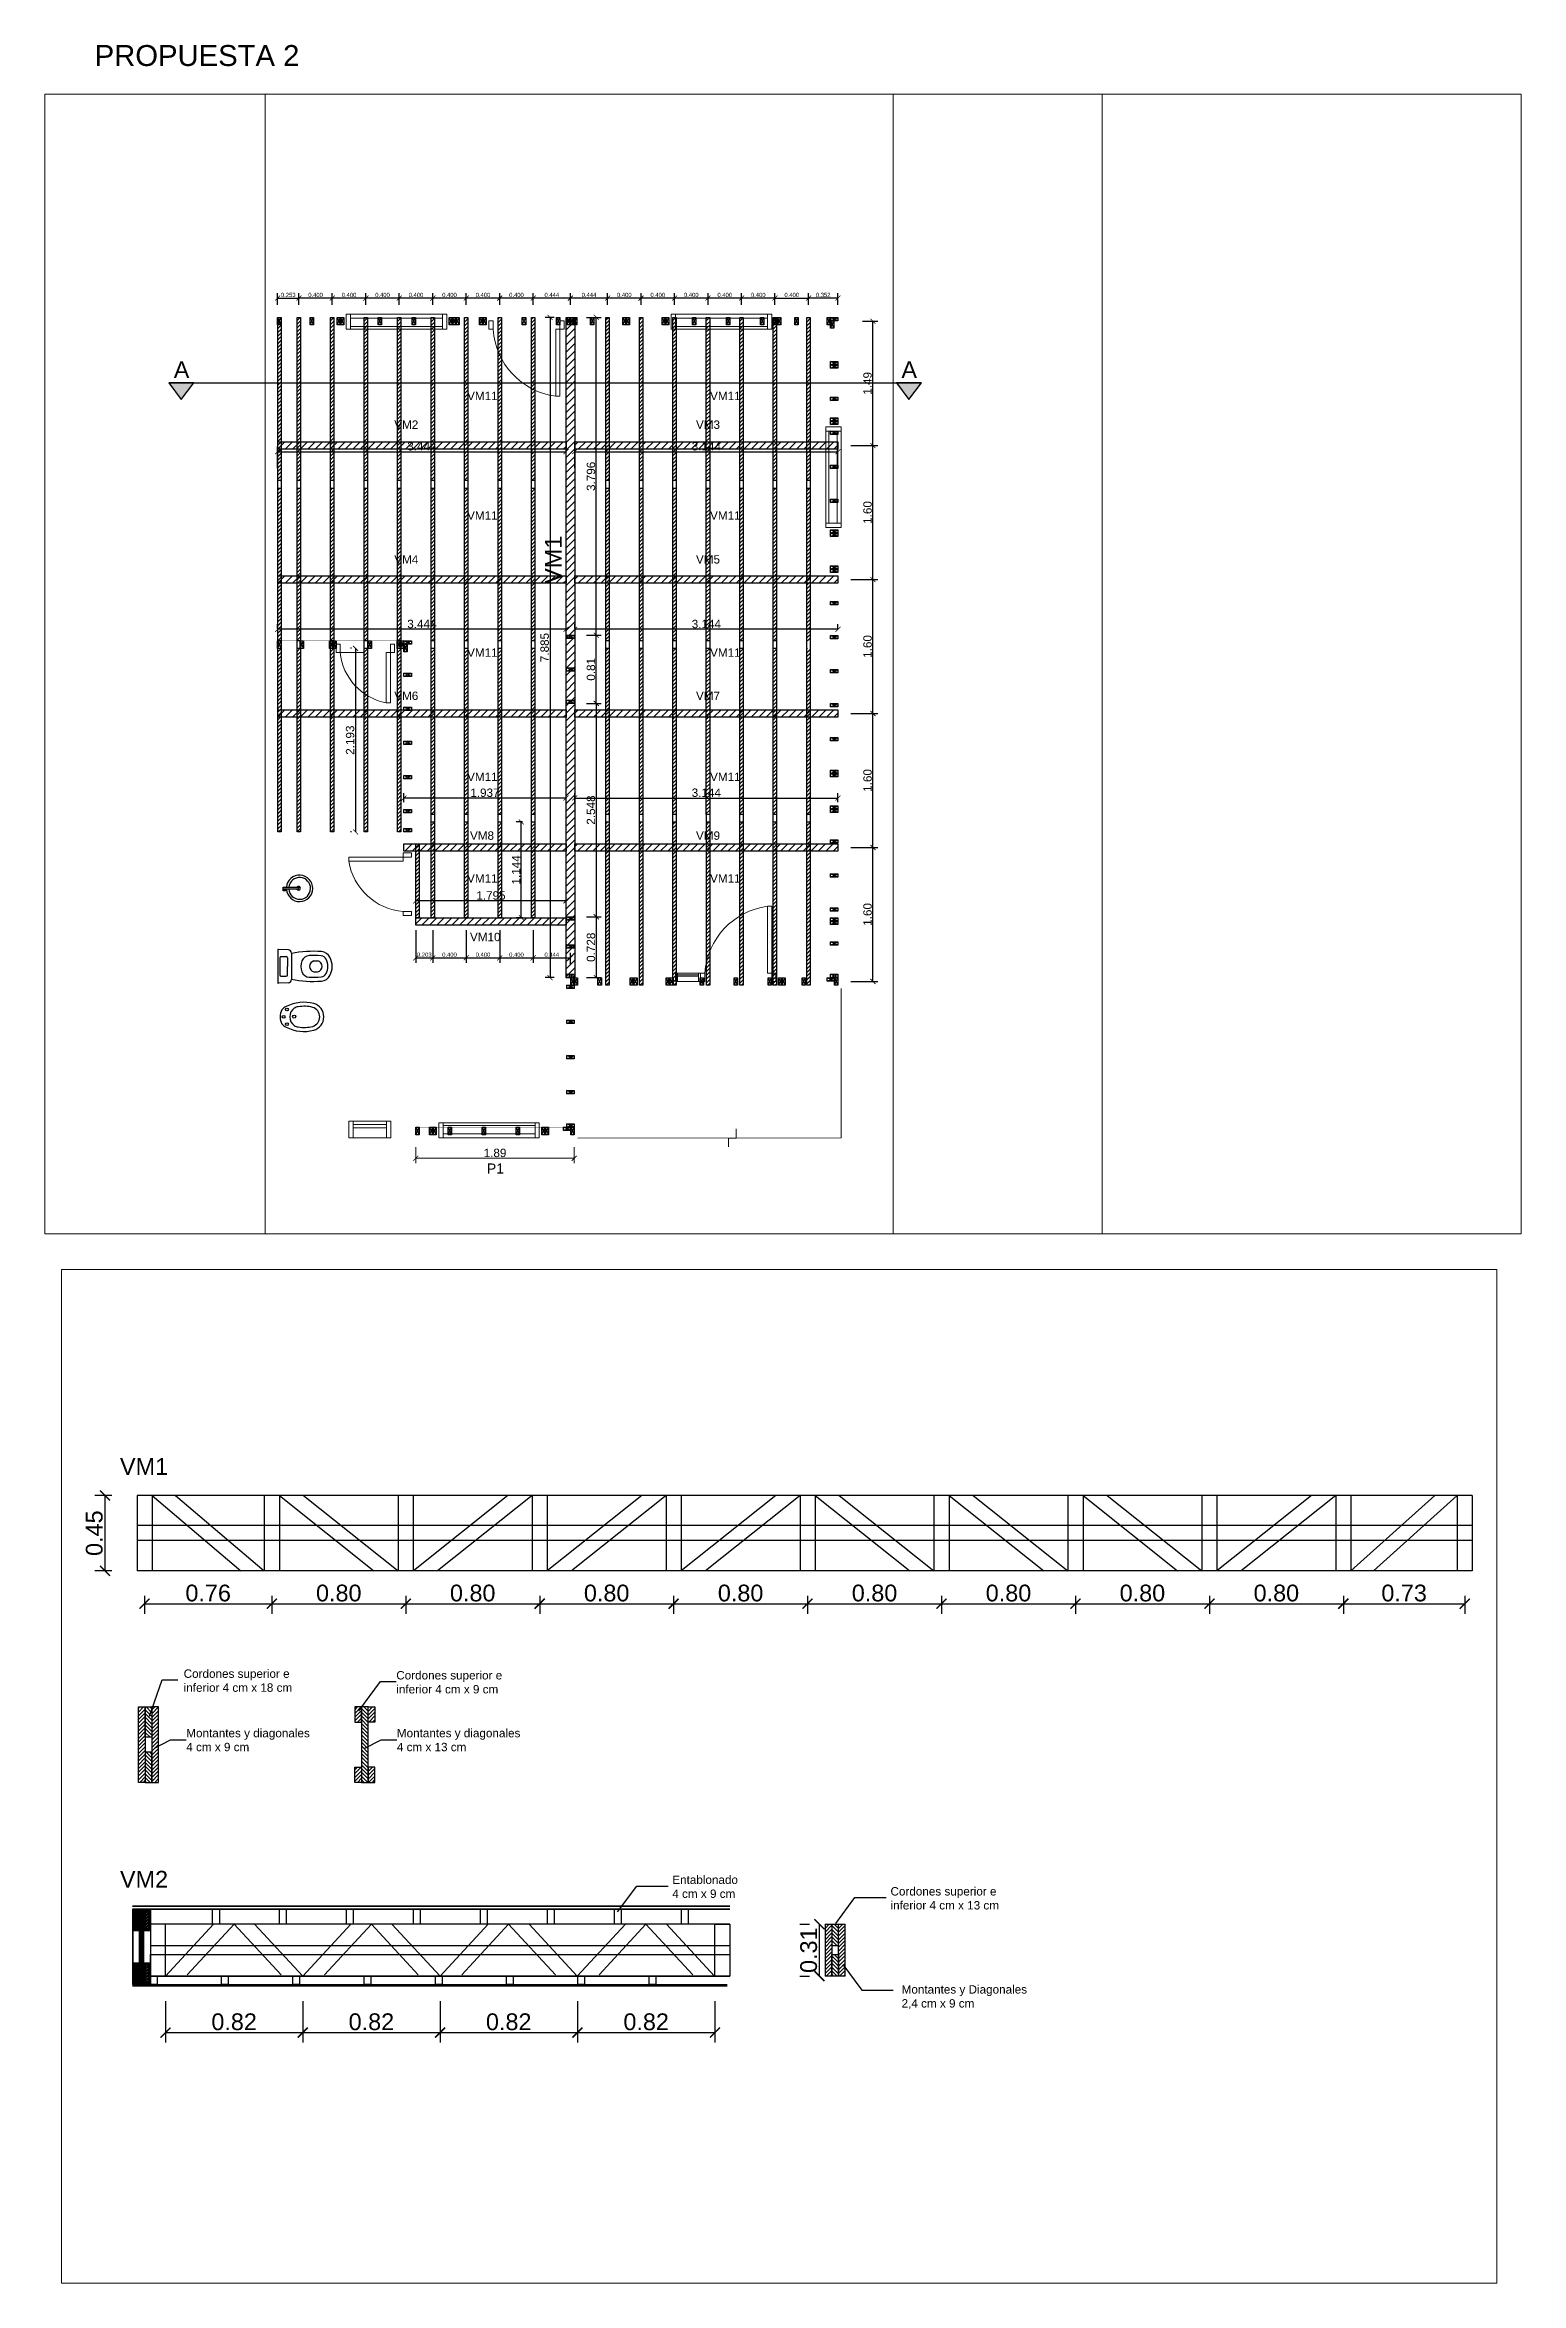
# Paper-space layout 'Layout1' of a CAD drawing. Header units: millimetres. Extents: x 2 to 178, y 17 to 285.
# The model-space entities are those that its viewports show. They can reach past a viewport. Long polylines and large blocks are cut down to what shows.
import ezdxf

# ---------------------------------------------------------------- set-up
doc = ezdxf.new("R2010")
doc.units = ezdxf.units.MM
doc.header["$PDMODE"] = 35
doc.linetypes.add('ACAD_ISO04W100', pattern=[30, 24, -3, 0, -3])
doc.linetypes.add('CONTINUA', pattern=[200, 100, 100])
doc.layers.get('Defpoints').update_dxf_attribs({"color": 230})
for name, color, linetype in [('00_Celosia', 6, 'Continuous'), ('00_Cordon', 3, 'Continuous'), ('EJES', 8, 'Continuous'), ('P0-CARPINTERIAS', 7, 'Continuous'), ('P0-COTAS', 7, 'Continuous'), ('P0-SOLADOS', 7, 'Continuous'), ('P0-TEXTOS', 7, 'Continuous'), ('PT-MUROS', 7, 'Continuous')]:
    doc.layers.add(name, color=color, linetype=linetype)
doc.layers.add('NoImp', color=1, linetype='Continuous', plot=False)
doc.styles.add('Arial02.5', font='arial.ttf', dxfattribs={"width": 0.8, "height": 0.025})
doc.styles.add('Arial10', font='arial.ttf', dxfattribs={"height": 0.1})
doc.styles.get("Standard").update_dxf_attribs({"font": 'arial.ttf'})
doc.dimstyles.new('COTA-1-50', dxfattribs={"dimtxt": 0.1, "dimasz": 0.06, "dimexe": 0.06, "dimexo": 0.15, "dimgap": 0.0125, "dimtad": 1, "dimzin": 0, "dimdsep": 46, "dimtxsty": 'Arial10', "dimblk1": 'ARCHTICK', "dimblk2": 'ARCHTICK', "dimsah": 1, "dimcen": 0.09, "dimclrd": 7, "dimclre": 7, "dimclrt": 7, "dimazin": 0, "dimtfac": 1, "dimtofl": 0, "dimtmove": 2, "dimatfit": 3, "dimldrblk": 'ARCHTICK', "dimfxl": 1, "dimtolj": 1, "dimtzin": 0, "dimarcsym": 0})
pattern_1 = [(45, (135.90434, -40.150485), (-0.0449012806, 0.0449012806), [])]
pattern_2 = [(45, (135.90434, -40.49923), (-0.0449012806, 0.0449012806), [])]
pattern_3 = [(45, (135.90434, -40.97298), (-0.0449012806, 0.0449012806), [])]
pattern_4 = [(45, (135.90434, -39.37298), (-0.0449012806, 0.0449012806), [])]
pattern_5 = [(45, (135.90434, -37.77298), (-0.0449012806, 0.0449012806), [])]

psp = doc.layouts.get("Layout1")

# ---------------------------------------------------------------- texts
at = {"layer": '00_Celosia', "insert": (7.72, 284.73), "char_height": 2.5, "attachment_point": 1}
psp.add_mtext_dynamic_manual_height_columns('PROPUESTA 2', width=60.2812, gutter_width=12.5, heights=[0], dxfattribs=at)

msp = doc.modelspace()

# ---------------------------------------------------------------- texts
at = {"layer": 'P0-COTAS', "color": 7, "lineweight": 0, "insert": (3222.0726, 1578.1923), "char_height": 0.1, "attachment_point": 5, "style": 'Arial10'}
msp.add_mtext('\\A1;1.89', dxfattribs=at)
at = {"layer": 'P0-TEXTOS', "color": 8, "lineweight": 0, "style": 'Arial02.5'}
msp.add_text('P1', height=0.12, dxfattribs=at).set_placement((3221.9754, 1577.947))
at = {"layer": 'PT-MUROS', "color": 3}
for s, p in [('VM1', (3219.3523, 1570.1612)), ('VM2', (3219.3523, 1567.6967))]:
    msp.add_text(s, height=0.1, dxfattribs=at).set_placement(p)
at = {"layer": 'PT-MUROS', "color": 7, "char_height": 0.2, "attachment_point": 1}
for insert in [(3218.2351, 1587.6464), (3226.9274, 1587.6464)]:
    msp.add_mtext_dynamic_manual_height_columns('A', width=0.110478, gutter_width=12.5, heights=[0], dxfattribs=dict(at, insert=insert))
at = {"layer": 'PT-MUROS', "color": 4, "char_height": 0.1, "attachment_point": 1}
for insert in [(3221.7391, 1587.283), (3224.6417, 1587.283), (3221.7391, 1585.8548), (3224.6417, 1585.8548), (3221.7391, 1584.2175), (3224.6417, 1584.2175), (3221.7391, 1582.7336), (3224.6417, 1582.7336), (3221.7391, 1581.5212), (3224.6417, 1581.5212)]:
    msp.add_mtext_dynamic_manual_height_columns('VM11', width=0.308735, gutter_width=12.5, heights=[0], dxfattribs=dict(at, insert=insert))
at = {"layer": 'PT-MUROS', "color": 3, "char_height": 0.1, "attachment_point": 1}
for s, width, insert in [('VM2', 0.331692, (3220.869, 1586.9396)), ('VM3', 0.668175, (3224.4734, 1586.9396)), ('VM4', 0.668175, (3220.869, 1585.3307)), ('VM5', 0.668175, (3224.4734, 1585.3307)), ('VM6', 0.668175, (3220.869, 1583.7019)), ('VM7', 0.668175, (3224.4734, 1583.7019)), ('VM8', 0.668175, (3221.7737, 1582.0324)), ('VM9', 0.668175, (3224.4734, 1582.0324)), ('VM10', 0.668175, (3221.7737, 1580.8216))]:
    msp.add_mtext_dynamic_manual_height_columns(s, width=width, gutter_width=12.5, heights=[0], dxfattribs=dict(at, insert=insert))
at = {"layer": 'PT-MUROS', "color": 2, "insert": (3222.669, 1584.9898), "char_height": 0.2, "attachment_point": 1, "rotation": 90}
msp.add_mtext_dynamic_manual_height_columns('VM1', width=0.61043, gutter_width=12.5, heights=[0], dxfattribs=at)
at = {"layer": 'PT-MUROS', "char_height": 0.05, "attachment_point": 1}
for s, insert, width in [('Cordones superior e inferior 4 cm x 18 cm', (3219.7326, 1568.9992), 0.657925), ('Cordones superior e inferior 4 cm x 9 cm', (3221.0024, 1568.9895), 0.657925), ('Montantes y diagonales 4 cm x 9 cm', (3219.7481, 1568.6444), 0.750251), ('Montantes y diagonales 4 cm x 13 cm', (3221.006, 1568.6444), 0.750251), ('Entablonado\\P4 cm x 9 cm', (3222.651, 1567.7685), 0.657925), ('Cordones superior e inferior 4 cm x 13 cm', (3223.9543, 1567.6995), 0.657925), ('Montantes y Diagonales\\P2,4 cm x 9 cm ', (3224.0206, 1567.1139), 0.758768)]:
    msp.add_mtext(s, dxfattribs=dict(at, insert=insert, width=width))

# ---------------------------------------------------------------- blocks, each defined once
blk = doc.blocks.new('_ARCHTICK')
at = {"color": 0, "linetype": 'ByBlock', "const_width": 0.15}
blk.add_lwpolyline([(-0.5, -0.5), (0.5, 0.5)], dxfattribs=at)
blk = doc.blocks.new('*D430')
at = {"layer": 'Defpoints', "color": 0, "transparency": 16777216}
for p in [(3226.169, 1582.431), (3223.025, 1582.233), (3226.169, 1582.233)]:
    blk.add_point(p, dxfattribs=at)
at = {"layer": 'PT-MUROS', "color": 7, "lineweight": -2, "transparency": 16777216}
for p, q in [((3223.025, 1582.383), (3223.025, 1582.491)), ((3223.025, 1582.431), (3226.169, 1582.431)), ((3226.169, 1582.383), (3226.169, 1582.491))]:
    blk.add_line(p, q, dxfattribs=at)
at = {"layer": 'PT-MUROS', "color": 7, "lineweight": -2, "transparency": 16777216, "xscale": 0.06, "yscale": 0.06, "zscale": 0.06, "rotation": 180}
blk.add_blockref('_ARCHTICK', (3223.025, 1582.431), dxfattribs=at)
at = {"layer": 'PT-MUROS', "color": 7, "lineweight": -2, "transparency": 16777216, "xscale": 0.06, "yscale": 0.06, "zscale": 0.06}
blk.add_blockref('_ARCHTICK', (3226.169, 1582.431), dxfattribs=at)
at = {"layer": 'PT-MUROS', "color": 7, "transparency": 16777216, "insert": (3224.597, 1582.494), "char_height": 0.1, "attachment_point": 5, "style": 'Arial10'}
blk.add_mtext('\\A1;3.144', dxfattribs=at)
blk = doc.blocks.new('*D435')
at = {"layer": 'Defpoints', "color": 0, "transparency": 16777216}
for p in [(3222.921, 1586.567), (3219.476, 1586.221), (3222.921, 1586.221)]:
    blk.add_point(p, dxfattribs=at)
at = {"layer": 'PT-MUROS', "color": 7, "lineweight": -2, "transparency": 16777216}
for p, q in [((3219.476, 1586.371), (3219.476, 1586.627)), ((3219.476, 1586.567), (3222.921, 1586.567)), ((3222.921, 1586.371), (3222.921, 1586.627))]:
    blk.add_line(p, q, dxfattribs=at)
at = {"layer": 'PT-MUROS', "color": 7, "lineweight": -2, "transparency": 16777216, "xscale": 0.06, "yscale": 0.06, "zscale": 0.06, "rotation": 180}
blk.add_blockref('_ARCHTICK', (3219.476, 1586.567), dxfattribs=at)
at = {"layer": 'PT-MUROS', "color": 7, "lineweight": -2, "transparency": 16777216, "xscale": 0.06, "yscale": 0.06, "zscale": 0.06}
blk.add_blockref('_ARCHTICK', (3222.921, 1586.567), dxfattribs=at)
at = {"layer": 'PT-MUROS', "color": 7, "transparency": 16777216, "insert": (3221.199, 1586.631), "char_height": 0.1, "attachment_point": 5, "style": 'Arial10'}
blk.add_mtext('\\A1;3.444', dxfattribs=at)
blk = doc.blocks.new('*D436')
at = {"layer": 'Defpoints', "color": 0, "transparency": 16777216}
for p in [(3226.169, 1586.567), (3223.025, 1586.221), (3226.169, 1586.221)]:
    blk.add_point(p, dxfattribs=at)
at = {"layer": 'PT-MUROS', "color": 7, "lineweight": -2, "transparency": 16777216}
for p, q in [((3223.025, 1586.371), (3223.025, 1586.627)), ((3223.025, 1586.567), (3226.169, 1586.567)), ((3226.169, 1586.371), (3226.169, 1586.627))]:
    blk.add_line(p, q, dxfattribs=at)
at = {"layer": 'PT-MUROS', "color": 7, "lineweight": -2, "transparency": 16777216, "xscale": 0.06, "yscale": 0.06, "zscale": 0.06, "rotation": 180}
blk.add_blockref('_ARCHTICK', (3223.025, 1586.567), dxfattribs=at)
at = {"layer": 'PT-MUROS', "color": 7, "lineweight": -2, "transparency": 16777216, "xscale": 0.06, "yscale": 0.06, "zscale": 0.06}
blk.add_blockref('_ARCHTICK', (3226.169, 1586.567), dxfattribs=at)
at = {"layer": 'PT-MUROS', "color": 7, "transparency": 16777216, "insert": (3224.597, 1586.631), "char_height": 0.1, "attachment_point": 5, "style": 'Arial10'}
blk.add_mtext('\\A1;3.144', dxfattribs=at)
blk = doc.blocks.new('*D437')
at = {"layer": 'Defpoints', "color": 0, "transparency": 16777216}
for p in [(3223.025, 1584.446), (3223.025, 1584.307), (3226.169, 1584.307)]:
    blk.add_point(p, dxfattribs=at)
at = {"layer": 'PT-MUROS', "color": 7, "lineweight": -2, "transparency": 16777216}
for p, q in [((3223.025, 1584.457), (3223.025, 1584.506)), ((3226.169, 1584.446), (3223.025, 1584.446)), ((3226.169, 1584.457), (3226.169, 1584.506))]:
    blk.add_line(p, q, dxfattribs=at)
at = {"layer": 'PT-MUROS', "color": 7, "lineweight": -2, "transparency": 16777216, "xscale": 0.06, "yscale": 0.06, "zscale": 0.06, "rotation": 180}
blk.add_blockref('_ARCHTICK', (3223.025, 1584.446), dxfattribs=at)
at = {"layer": 'PT-MUROS', "color": 7, "lineweight": -2, "transparency": 16777216, "xscale": 0.06, "yscale": 0.06, "zscale": 0.06}
blk.add_blockref('_ARCHTICK', (3226.169, 1584.446), dxfattribs=at)
at = {"layer": 'PT-MUROS', "color": 7, "transparency": 16777216, "insert": (3224.597, 1584.509), "char_height": 0.1, "attachment_point": 5, "style": 'Arial10'}
blk.add_mtext('\\A1;3.144', dxfattribs=at)
blk = doc.blocks.new('*D447')
at = {"layer": 'Defpoints', "color": 0, "transparency": 16777216}
for p in [(3219.476, 1584.446), (3219.476, 1584.307), (3222.921, 1584.307)]:
    blk.add_point(p, dxfattribs=at)
at = {"layer": 'PT-MUROS', "color": 7, "lineweight": -2, "transparency": 16777216}
for p, q in [((3219.476, 1584.457), (3219.476, 1584.506)), ((3222.921, 1584.446), (3219.476, 1584.446)), ((3222.921, 1584.457), (3222.921, 1584.506))]:
    blk.add_line(p, q, dxfattribs=at)
at = {"layer": 'PT-MUROS', "color": 7, "lineweight": -2, "transparency": 16777216, "xscale": 0.06, "yscale": 0.06, "zscale": 0.06, "rotation": 180}
blk.add_blockref('_ARCHTICK', (3219.476, 1584.446), dxfattribs=at)
at = {"layer": 'PT-MUROS', "color": 7, "lineweight": -2, "transparency": 16777216, "xscale": 0.06, "yscale": 0.06, "zscale": 0.06}
blk.add_blockref('_ARCHTICK', (3222.921, 1584.446), dxfattribs=at)
at = {"layer": 'PT-MUROS', "color": 7, "transparency": 16777216, "insert": (3221.199, 1584.509), "char_height": 0.1, "attachment_point": 5, "style": 'Arial10'}
blk.add_mtext('\\A1;3.444', dxfattribs=at)
blk = doc.blocks.new('*D448')
at = {"layer": 'Defpoints', "color": 0, "transparency": 16777216}
for p in [(3220.984, 1582.431), (3220.984, 1582.233), (3222.921, 1582.233)]:
    blk.add_point(p, dxfattribs=at)
at = {"layer": 'PT-MUROS', "color": 7, "lineweight": -2, "transparency": 16777216}
for p, q in [((3220.984, 1582.383), (3220.984, 1582.491)), ((3222.921, 1582.431), (3220.984, 1582.431)), ((3222.921, 1582.383), (3222.921, 1582.491))]:
    blk.add_line(p, q, dxfattribs=at)
at = {"layer": 'PT-MUROS', "color": 7, "lineweight": -2, "transparency": 16777216, "xscale": 0.06, "yscale": 0.06, "zscale": 0.06, "rotation": 180}
blk.add_blockref('_ARCHTICK', (3220.984, 1582.431), dxfattribs=at)
at = {"layer": 'PT-MUROS', "color": 7, "lineweight": -2, "transparency": 16777216, "xscale": 0.06, "yscale": 0.06, "zscale": 0.06}
blk.add_blockref('_ARCHTICK', (3222.921, 1582.431), dxfattribs=at)
at = {"layer": 'PT-MUROS', "color": 7, "transparency": 16777216, "insert": (3221.952, 1582.494), "char_height": 0.1, "attachment_point": 5, "style": 'Arial10'}
blk.add_mtext('\\A1;1.937', dxfattribs=at)
blk = doc.blocks.new('*D449')
at = {"layer": 'Defpoints', "color": 0, "transparency": 16777216}
for p in [(3221.126, 1581.204), (3221.126, 1581.001), (3222.921, 1581.001)]:
    blk.add_point(p, dxfattribs=at)
at = {"layer": 'PT-MUROS', "color": 7, "lineweight": -2, "transparency": 16777216}
for p, q in [((3221.126, 1581.151), (3221.126, 1581.264)), ((3222.921, 1581.204), (3221.126, 1581.204)), ((3222.921, 1581.151), (3222.921, 1581.264))]:
    blk.add_line(p, q, dxfattribs=at)
at = {"layer": 'PT-MUROS', "color": 7, "lineweight": -2, "transparency": 16777216, "xscale": 0.06, "yscale": 0.06, "zscale": 0.06, "rotation": 180}
blk.add_blockref('_ARCHTICK', (3221.126, 1581.204), dxfattribs=at)
at = {"layer": 'PT-MUROS', "color": 7, "lineweight": -2, "transparency": 16777216, "xscale": 0.06, "yscale": 0.06, "zscale": 0.06}
blk.add_blockref('_ARCHTICK', (3222.921, 1581.204), dxfattribs=at)
at = {"layer": 'PT-MUROS', "color": 7, "transparency": 16777216, "insert": (3222.024, 1581.267), "char_height": 0.1, "attachment_point": 5, "style": 'Arial10'}
blk.add_mtext('\\A1;1.795', dxfattribs=at)
blk = doc.blocks.new('*D450')
at = {"layer": 'Defpoints', "color": 0, "transparency": 16777216}
for p in [(3222.387, 1582.145), (3222.549, 1582.145), (3222.549, 1581.001)]:
    blk.add_point(p, dxfattribs=at)
at = {"layer": 'PT-MUROS', "color": 7, "lineweight": -2, "transparency": 16777216}
for p, q in [((3222.399, 1582.145), (3222.327, 1582.145)), ((3222.387, 1581.001), (3222.387, 1582.145)), ((3222.399, 1581.001), (3222.327, 1581.001))]:
    blk.add_line(p, q, dxfattribs=at)
at = {"layer": 'PT-MUROS', "color": 7, "lineweight": -2, "transparency": 16777216, "xscale": 0.06, "yscale": 0.06, "zscale": 0.06}
for p, rotation in [((3222.387, 1582.145), 90), ((3222.387, 1581.001), 270)]:
    blk.add_blockref('_ARCHTICK', p, dxfattribs=dict(at, rotation=rotation))
at = {"layer": 'PT-MUROS', "color": 7, "transparency": 16777216, "insert": (3222.324, 1581.573), "char_height": 0.1, "attachment_point": 5, "rotation": 90, "style": 'Arial10'}
blk.add_mtext('\\A1;1.144', dxfattribs=at)
blk = doc.blocks.new('*D451')
at = {"layer": 'Defpoints', "color": 0, "transparency": 16777216}
for p in [(3220.509, 1584.219), (3220.406, 1582.026), (3220.509, 1582.026)]:
    blk.add_point(p, dxfattribs=at)
at = {"layer": 'PT-MUROS', "color": 7, "lineweight": -2, "transparency": 16777216}
for p, q in [((3220.359, 1584.219), (3220.346, 1584.219)), ((3220.406, 1584.219), (3220.406, 1582.026)), ((3220.359, 1582.026), (3220.346, 1582.026))]:
    blk.add_line(p, q, dxfattribs=at)
at = {"layer": 'PT-MUROS', "color": 7, "lineweight": -2, "transparency": 16777216, "xscale": 0.06, "yscale": 0.06, "zscale": 0.06}
for p, rotation in [((3220.406, 1584.219), 90), ((3220.406, 1582.026), 270)]:
    blk.add_blockref('_ARCHTICK', p, dxfattribs=dict(at, rotation=rotation))
at = {"layer": 'PT-MUROS', "color": 7, "transparency": 16777216, "insert": (3220.342, 1583.122), "char_height": 0.1, "attachment_point": 5, "rotation": 90, "style": 'Arial10'}
blk.add_mtext('\\A1;2.193', dxfattribs=at)
blk = doc.blocks.new('*D465')
at = {"layer": 'Defpoints', "color": 0, "transparency": 16777216}
for p in [(3222.929, 1588.171), (3222.73, 1580.286), (3222.929, 1580.286)]:
    blk.add_point(p, dxfattribs=at)
at = {"layer": 'PT-MUROS', "color": 7, "lineweight": -2, "transparency": 16777216}
for p, q in [((3222.779, 1588.171), (3222.67, 1588.171)), ((3222.73, 1588.171), (3222.73, 1580.286)), ((3222.779, 1580.286), (3222.67, 1580.286))]:
    blk.add_line(p, q, dxfattribs=at)
at = {"layer": 'PT-MUROS', "color": 7, "lineweight": -2, "transparency": 16777216, "xscale": 0.06, "yscale": 0.06, "zscale": 0.06}
for p, rotation in [((3222.73, 1588.171), 90), ((3222.73, 1580.286), 270)]:
    blk.add_blockref('_ARCHTICK', p, dxfattribs=dict(at, rotation=rotation))
at = {"layer": 'PT-MUROS', "color": 7, "transparency": 16777216, "insert": (3222.666, 1584.228), "char_height": 0.1, "attachment_point": 5, "rotation": 90, "style": 'Arial10'}
blk.add_mtext('\\A1;7.885', dxfattribs=at)
blk = doc.blocks.new('*D452')
at = {"layer": 'Defpoints', "color": 0, "transparency": 16777216}
for p in [(3223.017, 1588.171), (3223.282, 1588.171), (3223.017, 1584.374)]:
    blk.add_point(p, dxfattribs=at)
at = {"layer": 'PT-MUROS', "color": 7, "lineweight": -2, "transparency": 16777216}
for p, q in [((3223.167, 1588.171), (3223.342, 1588.171)), ((3223.282, 1584.374), (3223.282, 1588.171)), ((3223.167, 1584.374), (3223.342, 1584.374))]:
    blk.add_line(p, q, dxfattribs=at)
at = {"layer": 'PT-MUROS', "color": 7, "lineweight": -2, "transparency": 16777216, "xscale": 0.06, "yscale": 0.06, "zscale": 0.06}
for p, rotation in [((3223.282, 1588.171), 90), ((3223.282, 1584.374), 270)]:
    blk.add_blockref('_ARCHTICK', p, dxfattribs=dict(at, rotation=rotation))
at = {"layer": 'PT-MUROS', "color": 7, "transparency": 16777216, "insert": (3223.219, 1586.272), "char_height": 0.1, "attachment_point": 5, "rotation": 90, "style": 'Arial10'}
blk.add_mtext('\\A1;3.796', dxfattribs=at)
blk = doc.blocks.new('*D453')
at = {"layer": 'Defpoints', "color": 0, "transparency": 16777216}
for p in [(3223.017, 1583.561), (3223.017, 1581.013), (3223.282, 1581.013)]:
    blk.add_point(p, dxfattribs=at)
at = {"layer": 'PT-MUROS', "color": 7, "lineweight": -2, "transparency": 16777216}
for p, q in [((3223.167, 1583.561), (3223.342, 1583.561)), ((3223.282, 1583.561), (3223.282, 1581.013)), ((3223.167, 1581.013), (3223.342, 1581.013))]:
    blk.add_line(p, q, dxfattribs=at)
at = {"layer": 'PT-MUROS', "color": 7, "lineweight": -2, "transparency": 16777216, "xscale": 0.06, "yscale": 0.06, "zscale": 0.06}
for p, rotation in [((3223.282, 1583.561), 90), ((3223.282, 1581.013), 270)]:
    blk.add_blockref('_ARCHTICK', p, dxfattribs=dict(at, rotation=rotation))
at = {"layer": 'PT-MUROS', "color": 7, "transparency": 16777216, "insert": (3223.219, 1582.287), "char_height": 0.1, "attachment_point": 5, "rotation": 90, "style": 'Arial10'}
blk.add_mtext('\\A1;2.548', dxfattribs=at)
blk = doc.blocks.new('*D454')
at = {"layer": 'Defpoints', "color": 0, "transparency": 16777216}
for p in [(3223.017, 1584.374), (3223.282, 1584.374), (3223.017, 1583.561)]:
    blk.add_point(p, dxfattribs=at)
at = {"layer": 'PT-MUROS', "color": 7, "lineweight": -2, "transparency": 16777216}
for p, q in [((3223.167, 1584.374), (3223.342, 1584.374)), ((3223.282, 1583.561), (3223.282, 1584.374)), ((3223.167, 1583.561), (3223.342, 1583.561))]:
    blk.add_line(p, q, dxfattribs=at)
at = {"layer": 'PT-MUROS', "color": 7, "lineweight": -2, "transparency": 16777216, "xscale": 0.06, "yscale": 0.06, "zscale": 0.06}
for p, rotation in [((3223.282, 1584.374), 90), ((3223.282, 1583.561), 270)]:
    blk.add_blockref('_ARCHTICK', p, dxfattribs=dict(at, rotation=rotation))
at = {"layer": 'PT-MUROS', "color": 7, "transparency": 16777216, "insert": (3223.219, 1583.968), "char_height": 0.1, "attachment_point": 5, "rotation": 90, "style": 'Arial10'}
blk.add_mtext('\\A1;0.81', dxfattribs=at)
blk = doc.blocks.new('*D455')
at = {"layer": 'Defpoints', "color": 0, "transparency": 16777216}
for p in [(3223.017, 1581.013), (3223.017, 1580.286), (3223.282, 1580.286)]:
    blk.add_point(p, dxfattribs=at)
at = {"layer": 'PT-MUROS', "color": 7, "lineweight": -2, "transparency": 16777216}
for p, q in [((3223.167, 1581.013), (3223.342, 1581.013)), ((3223.282, 1581.013), (3223.282, 1580.286)), ((3223.167, 1580.286), (3223.342, 1580.286))]:
    blk.add_line(p, q, dxfattribs=at)
at = {"layer": 'PT-MUROS', "color": 7, "lineweight": -2, "transparency": 16777216, "xscale": 0.06, "yscale": 0.06, "zscale": 0.06}
for p, rotation in [((3223.282, 1581.013), 90), ((3223.282, 1580.286), 270)]:
    blk.add_blockref('_ARCHTICK', p, dxfattribs=dict(at, rotation=rotation))
at = {"layer": 'PT-MUROS', "color": 7, "transparency": 16777216, "insert": (3223.219, 1580.649), "char_height": 0.1, "attachment_point": 5, "rotation": 90, "style": 'Arial10'}
blk.add_mtext('\\A1;0.728', dxfattribs=at)
blk = doc.blocks.new('*D426')
at = {"layer": 'Defpoints', "color": 0, "transparency": 16777216}
for p in [(3225.817, 1588.401), (3225.817, 1588.171), (3226.169, 1588.171)]:
    blk.add_point(p, dxfattribs=at)
at = {"layer": 'PT-MUROS', "color": 7, "lineweight": -2, "transparency": 16777216}
for p, q in [((3225.817, 1588.321), (3225.817, 1588.461)), ((3226.169, 1588.401), (3225.817, 1588.401)), ((3226.169, 1588.321), (3226.169, 1588.461))]:
    blk.add_line(p, q, dxfattribs=at)
at = {"layer": 'PT-MUROS', "color": 7, "lineweight": -2, "transparency": 16777216, "xscale": 0.06, "yscale": 0.06, "zscale": 0.06, "rotation": 180}
blk.add_blockref('_ARCHTICK', (3225.817, 1588.401), dxfattribs=at)
at = {"layer": 'PT-MUROS', "color": 7, "lineweight": -2, "transparency": 16777216, "xscale": 0.06, "yscale": 0.06, "zscale": 0.06}
blk.add_blockref('_ARCHTICK', (3226.169, 1588.401), dxfattribs=at)
at = {"layer": 'PT-MUROS', "color": 7, "transparency": 16777216, "insert": (3225.993, 1588.439), "char_height": 0.05, "attachment_point": 5}
blk.add_mtext('\\A1;0.352', dxfattribs=at)
blk = doc.blocks.new('*D427')
at = {"layer": 'Defpoints', "color": 0, "transparency": 16777216}
for p in [(3225.817, 1588.401), (3225.417, 1588.171), (3225.817, 1588.171)]:
    blk.add_point(p, dxfattribs=at)
at = {"layer": 'PT-MUROS', "color": 7, "lineweight": -2, "transparency": 16777216}
for p, q in [((3225.417, 1588.321), (3225.417, 1588.461)), ((3225.417, 1588.401), (3225.817, 1588.401)), ((3225.817, 1588.321), (3225.817, 1588.461))]:
    blk.add_line(p, q, dxfattribs=at)
at = {"layer": 'PT-MUROS', "color": 7, "lineweight": -2, "transparency": 16777216, "xscale": 0.06, "yscale": 0.06, "zscale": 0.06, "rotation": 180}
blk.add_blockref('_ARCHTICK', (3225.417, 1588.401), dxfattribs=at)
at = {"layer": 'PT-MUROS', "color": 7, "lineweight": -2, "transparency": 16777216, "xscale": 0.06, "yscale": 0.06, "zscale": 0.06}
blk.add_blockref('_ARCHTICK', (3225.817, 1588.401), dxfattribs=at)
at = {"layer": 'PT-MUROS', "color": 7, "transparency": 16777216, "insert": (3225.617, 1588.439), "char_height": 0.05, "attachment_point": 5}
blk.add_mtext('\\A1;0.400', dxfattribs=at)
blk = doc.blocks.new('*D428')
at = {"layer": 'Defpoints', "color": 0, "transparency": 16777216}
for p in [(3225.017, 1588.401), (3225.017, 1588.171), (3225.417, 1588.171)]:
    blk.add_point(p, dxfattribs=at)
at = {"layer": 'PT-MUROS', "color": 7, "lineweight": -2, "transparency": 16777216}
for p, q in [((3225.017, 1588.321), (3225.017, 1588.461)), ((3225.417, 1588.401), (3225.017, 1588.401)), ((3225.417, 1588.321), (3225.417, 1588.461))]:
    blk.add_line(p, q, dxfattribs=at)
at = {"layer": 'PT-MUROS', "color": 7, "lineweight": -2, "transparency": 16777216, "xscale": 0.06, "yscale": 0.06, "zscale": 0.06, "rotation": 180}
blk.add_blockref('_ARCHTICK', (3225.017, 1588.401), dxfattribs=at)
at = {"layer": 'PT-MUROS', "color": 7, "lineweight": -2, "transparency": 16777216, "xscale": 0.06, "yscale": 0.06, "zscale": 0.06}
blk.add_blockref('_ARCHTICK', (3225.417, 1588.401), dxfattribs=at)
at = {"layer": 'PT-MUROS', "color": 7, "transparency": 16777216, "insert": (3225.217, 1588.439), "char_height": 0.05, "attachment_point": 5}
blk.add_mtext('\\A1;0.400', dxfattribs=at)
blk = doc.blocks.new('*D429')
at = {"layer": 'Defpoints', "color": 0, "transparency": 16777216}
for p in [(3224.617, 1588.401), (3224.617, 1588.171), (3225.017, 1588.171)]:
    blk.add_point(p, dxfattribs=at)
at = {"layer": 'PT-MUROS', "color": 7, "lineweight": -2, "transparency": 16777216}
for p, q in [((3224.617, 1588.321), (3224.617, 1588.461)), ((3225.017, 1588.401), (3224.617, 1588.401)), ((3225.017, 1588.321), (3225.017, 1588.461))]:
    blk.add_line(p, q, dxfattribs=at)
at = {"layer": 'PT-MUROS', "color": 7, "lineweight": -2, "transparency": 16777216, "xscale": 0.06, "yscale": 0.06, "zscale": 0.06, "rotation": 180}
blk.add_blockref('_ARCHTICK', (3224.617, 1588.401), dxfattribs=at)
at = {"layer": 'PT-MUROS', "color": 7, "lineweight": -2, "transparency": 16777216, "xscale": 0.06, "yscale": 0.06, "zscale": 0.06}
blk.add_blockref('_ARCHTICK', (3225.017, 1588.401), dxfattribs=at)
at = {"layer": 'PT-MUROS', "color": 7, "transparency": 16777216, "insert": (3224.817, 1588.439), "char_height": 0.05, "attachment_point": 5}
blk.add_mtext('\\A1;0.400', dxfattribs=at)
blk = doc.blocks.new('*D439')
at = {"layer": 'Defpoints', "color": 0, "transparency": 16777216}
for p in [(3224.217, 1588.401), (3224.217, 1588.171), (3224.617, 1588.171)]:
    blk.add_point(p, dxfattribs=at)
at = {"layer": 'PT-MUROS', "color": 7, "lineweight": -2, "transparency": 16777216}
for p, q in [((3224.217, 1588.321), (3224.217, 1588.461)), ((3224.617, 1588.401), (3224.217, 1588.401)), ((3224.617, 1588.321), (3224.617, 1588.461))]:
    blk.add_line(p, q, dxfattribs=at)
at = {"layer": 'PT-MUROS', "color": 7, "lineweight": -2, "transparency": 16777216, "xscale": 0.06, "yscale": 0.06, "zscale": 0.06, "rotation": 180}
blk.add_blockref('_ARCHTICK', (3224.217, 1588.401), dxfattribs=at)
at = {"layer": 'PT-MUROS', "color": 7, "lineweight": -2, "transparency": 16777216, "xscale": 0.06, "yscale": 0.06, "zscale": 0.06}
blk.add_blockref('_ARCHTICK', (3224.617, 1588.401), dxfattribs=at)
at = {"layer": 'PT-MUROS', "color": 7, "transparency": 16777216, "insert": (3224.417, 1588.439), "char_height": 0.05, "attachment_point": 5}
blk.add_mtext('\\A1;0.400', dxfattribs=at)
blk = doc.blocks.new('*D440')
at = {"layer": 'Defpoints', "color": 0, "transparency": 16777216}
for p in [(3223.817, 1588.401), (3223.817, 1588.171), (3224.217, 1588.171)]:
    blk.add_point(p, dxfattribs=at)
at = {"layer": 'PT-MUROS', "color": 7, "lineweight": -2, "transparency": 16777216}
for p, q in [((3223.817, 1588.321), (3223.817, 1588.461)), ((3224.217, 1588.401), (3223.817, 1588.401)), ((3224.217, 1588.321), (3224.217, 1588.461))]:
    blk.add_line(p, q, dxfattribs=at)
at = {"layer": 'PT-MUROS', "color": 7, "lineweight": -2, "transparency": 16777216, "xscale": 0.06, "yscale": 0.06, "zscale": 0.06, "rotation": 180}
blk.add_blockref('_ARCHTICK', (3223.817, 1588.401), dxfattribs=at)
at = {"layer": 'PT-MUROS', "color": 7, "lineweight": -2, "transparency": 16777216, "xscale": 0.06, "yscale": 0.06, "zscale": 0.06}
blk.add_blockref('_ARCHTICK', (3224.217, 1588.401), dxfattribs=at)
at = {"layer": 'PT-MUROS', "color": 7, "transparency": 16777216, "insert": (3224.017, 1588.439), "char_height": 0.05, "attachment_point": 5}
blk.add_mtext('\\A1;0.400', dxfattribs=at)
blk = doc.blocks.new('*D441')
at = {"layer": 'Defpoints', "color": 0, "transparency": 16777216}
for p in [(3223.417, 1588.401), (3223.417, 1588.171), (3223.817, 1588.171)]:
    blk.add_point(p, dxfattribs=at)
at = {"layer": 'PT-MUROS', "color": 7, "lineweight": -2, "transparency": 16777216}
for p, q in [((3223.417, 1588.321), (3223.417, 1588.461)), ((3223.817, 1588.401), (3223.417, 1588.401)), ((3223.817, 1588.321), (3223.817, 1588.461))]:
    blk.add_line(p, q, dxfattribs=at)
at = {"layer": 'PT-MUROS', "color": 7, "lineweight": -2, "transparency": 16777216, "xscale": 0.06, "yscale": 0.06, "zscale": 0.06, "rotation": 180}
blk.add_blockref('_ARCHTICK', (3223.417, 1588.401), dxfattribs=at)
at = {"layer": 'PT-MUROS', "color": 7, "lineweight": -2, "transparency": 16777216, "xscale": 0.06, "yscale": 0.06, "zscale": 0.06}
blk.add_blockref('_ARCHTICK', (3223.817, 1588.401), dxfattribs=at)
at = {"layer": 'PT-MUROS', "color": 7, "transparency": 16777216, "insert": (3223.617, 1588.439), "char_height": 0.05, "attachment_point": 5}
blk.add_mtext('\\A1;0.400', dxfattribs=at)
blk = doc.blocks.new('*D442')
at = {"layer": 'Defpoints', "color": 0, "transparency": 16777216}
for p in [(3222.973, 1588.401), (3222.973, 1588.171), (3223.417, 1588.171)]:
    blk.add_point(p, dxfattribs=at)
at = {"layer": 'PT-MUROS', "color": 7, "lineweight": -2, "transparency": 16777216}
for p, q in [((3222.973, 1588.321), (3222.973, 1588.461)), ((3223.417, 1588.401), (3222.973, 1588.401)), ((3223.417, 1588.321), (3223.417, 1588.461))]:
    blk.add_line(p, q, dxfattribs=at)
at = {"layer": 'PT-MUROS', "color": 7, "lineweight": -2, "transparency": 16777216, "xscale": 0.06, "yscale": 0.06, "zscale": 0.06, "rotation": 180}
blk.add_blockref('_ARCHTICK', (3222.973, 1588.401), dxfattribs=at)
at = {"layer": 'PT-MUROS', "color": 7, "lineweight": -2, "transparency": 16777216, "xscale": 0.06, "yscale": 0.06, "zscale": 0.06}
blk.add_blockref('_ARCHTICK', (3223.417, 1588.401), dxfattribs=at)
at = {"layer": 'PT-MUROS', "color": 7, "transparency": 16777216, "insert": (3223.195, 1588.439), "char_height": 0.05, "attachment_point": 5}
blk.add_mtext('\\A1;0.444', dxfattribs=at)
blk = doc.blocks.new('*D443')
at = {"layer": 'Defpoints', "color": 0, "transparency": 16777216}
for p in [(3222.529, 1588.401), (3222.529, 1588.171), (3222.973, 1588.171)]:
    blk.add_point(p, dxfattribs=at)
at = {"layer": 'PT-MUROS', "color": 7, "lineweight": -2, "transparency": 16777216}
for p, q in [((3222.529, 1588.321), (3222.529, 1588.461)), ((3222.973, 1588.401), (3222.529, 1588.401)), ((3222.973, 1588.321), (3222.973, 1588.461))]:
    blk.add_line(p, q, dxfattribs=at)
at = {"layer": 'PT-MUROS', "color": 7, "lineweight": -2, "transparency": 16777216, "xscale": 0.06, "yscale": 0.06, "zscale": 0.06, "rotation": 180}
blk.add_blockref('_ARCHTICK', (3222.529, 1588.401), dxfattribs=at)
at = {"layer": 'PT-MUROS', "color": 7, "lineweight": -2, "transparency": 16777216, "xscale": 0.06, "yscale": 0.06, "zscale": 0.06}
blk.add_blockref('_ARCHTICK', (3222.973, 1588.401), dxfattribs=at)
at = {"layer": 'PT-MUROS', "color": 7, "transparency": 16777216, "insert": (3222.751, 1588.439), "char_height": 0.05, "attachment_point": 5}
blk.add_mtext('\\A1;0.444', dxfattribs=at)
blk = doc.blocks.new('*D444')
at = {"layer": 'Defpoints', "color": 0, "transparency": 16777216}
for p in [(3222.129, 1588.401), (3222.129, 1588.171), (3222.529, 1588.171)]:
    blk.add_point(p, dxfattribs=at)
at = {"layer": 'PT-MUROS', "color": 7, "lineweight": -2, "transparency": 16777216}
for p, q in [((3222.129, 1588.321), (3222.129, 1588.461)), ((3222.529, 1588.401), (3222.129, 1588.401)), ((3222.529, 1588.321), (3222.529, 1588.461))]:
    blk.add_line(p, q, dxfattribs=at)
at = {"layer": 'PT-MUROS', "color": 7, "lineweight": -2, "transparency": 16777216, "xscale": 0.06, "yscale": 0.06, "zscale": 0.06, "rotation": 180}
blk.add_blockref('_ARCHTICK', (3222.129, 1588.401), dxfattribs=at)
at = {"layer": 'PT-MUROS', "color": 7, "lineweight": -2, "transparency": 16777216, "xscale": 0.06, "yscale": 0.06, "zscale": 0.06}
blk.add_blockref('_ARCHTICK', (3222.529, 1588.401), dxfattribs=at)
at = {"layer": 'PT-MUROS', "color": 7, "transparency": 16777216, "insert": (3222.329, 1588.439), "char_height": 0.05, "attachment_point": 5}
blk.add_mtext('\\A1;0.400', dxfattribs=at)
blk = doc.blocks.new('*D445')
at = {"layer": 'Defpoints', "color": 0, "transparency": 16777216}
for p in [(3221.729, 1588.401), (3221.729, 1588.171), (3222.129, 1588.171)]:
    blk.add_point(p, dxfattribs=at)
at = {"layer": 'PT-MUROS', "color": 7, "lineweight": -2, "transparency": 16777216}
for p, q in [((3221.729, 1588.321), (3221.729, 1588.461)), ((3222.129, 1588.401), (3221.729, 1588.401)), ((3222.129, 1588.321), (3222.129, 1588.461))]:
    blk.add_line(p, q, dxfattribs=at)
at = {"layer": 'PT-MUROS', "color": 7, "lineweight": -2, "transparency": 16777216, "xscale": 0.06, "yscale": 0.06, "zscale": 0.06, "rotation": 180}
blk.add_blockref('_ARCHTICK', (3221.729, 1588.401), dxfattribs=at)
at = {"layer": 'PT-MUROS', "color": 7, "lineweight": -2, "transparency": 16777216, "xscale": 0.06, "yscale": 0.06, "zscale": 0.06}
blk.add_blockref('_ARCHTICK', (3222.129, 1588.401), dxfattribs=at)
at = {"layer": 'PT-MUROS', "color": 7, "transparency": 16777216, "insert": (3221.929, 1588.439), "char_height": 0.05, "attachment_point": 5}
blk.add_mtext('\\A1;0.400', dxfattribs=at)
blk = doc.blocks.new('*D446')
at = {"layer": 'Defpoints', "color": 0, "transparency": 16777216}
for p in [(3221.329, 1588.401), (3221.329, 1588.171), (3221.729, 1588.171)]:
    blk.add_point(p, dxfattribs=at)
at = {"layer": 'PT-MUROS', "color": 7, "lineweight": -2, "transparency": 16777216}
for p, q in [((3221.329, 1588.321), (3221.329, 1588.461)), ((3221.729, 1588.401), (3221.329, 1588.401)), ((3221.729, 1588.321), (3221.729, 1588.461))]:
    blk.add_line(p, q, dxfattribs=at)
at = {"layer": 'PT-MUROS', "color": 7, "lineweight": -2, "transparency": 16777216, "xscale": 0.06, "yscale": 0.06, "zscale": 0.06, "rotation": 180}
blk.add_blockref('_ARCHTICK', (3221.329, 1588.401), dxfattribs=at)
at = {"layer": 'PT-MUROS', "color": 7, "lineweight": -2, "transparency": 16777216, "xscale": 0.06, "yscale": 0.06, "zscale": 0.06}
blk.add_blockref('_ARCHTICK', (3221.729, 1588.401), dxfattribs=at)
at = {"layer": 'PT-MUROS', "color": 7, "transparency": 16777216, "insert": (3221.529, 1588.439), "char_height": 0.05, "attachment_point": 5}
blk.add_mtext('\\A1;0.400', dxfattribs=at)
blk = doc.blocks.new('*D459')
at = {"layer": 'Defpoints', "color": 0, "transparency": 16777216}
for p in [(3220.929, 1588.401), (3220.929, 1588.171), (3221.329, 1588.171)]:
    blk.add_point(p, dxfattribs=at)
at = {"layer": 'PT-MUROS', "color": 7, "lineweight": -2, "transparency": 16777216}
for p, q in [((3220.929, 1588.321), (3220.929, 1588.461)), ((3221.329, 1588.401), (3220.929, 1588.401)), ((3221.329, 1588.321), (3221.329, 1588.461))]:
    blk.add_line(p, q, dxfattribs=at)
at = {"layer": 'PT-MUROS', "color": 7, "lineweight": -2, "transparency": 16777216, "xscale": 0.06, "yscale": 0.06, "zscale": 0.06, "rotation": 180}
blk.add_blockref('_ARCHTICK', (3220.929, 1588.401), dxfattribs=at)
at = {"layer": 'PT-MUROS', "color": 7, "lineweight": -2, "transparency": 16777216, "xscale": 0.06, "yscale": 0.06, "zscale": 0.06}
blk.add_blockref('_ARCHTICK', (3221.329, 1588.401), dxfattribs=at)
at = {"layer": 'PT-MUROS', "color": 7, "transparency": 16777216, "insert": (3221.129, 1588.439), "char_height": 0.05, "attachment_point": 5}
blk.add_mtext('\\A1;0.400', dxfattribs=at)
blk = doc.blocks.new('*D460')
at = {"layer": 'Defpoints', "color": 0, "transparency": 16777216}
for p in [(3220.529, 1588.401), (3220.529, 1588.171), (3220.929, 1588.171)]:
    blk.add_point(p, dxfattribs=at)
at = {"layer": 'PT-MUROS', "color": 7, "lineweight": -2, "transparency": 16777216}
for p, q in [((3220.529, 1588.321), (3220.529, 1588.461)), ((3220.929, 1588.401), (3220.529, 1588.401)), ((3220.929, 1588.321), (3220.929, 1588.461))]:
    blk.add_line(p, q, dxfattribs=at)
at = {"layer": 'PT-MUROS', "color": 7, "lineweight": -2, "transparency": 16777216, "xscale": 0.06, "yscale": 0.06, "zscale": 0.06, "rotation": 180}
blk.add_blockref('_ARCHTICK', (3220.529, 1588.401), dxfattribs=at)
at = {"layer": 'PT-MUROS', "color": 7, "lineweight": -2, "transparency": 16777216, "xscale": 0.06, "yscale": 0.06, "zscale": 0.06}
blk.add_blockref('_ARCHTICK', (3220.929, 1588.401), dxfattribs=at)
at = {"layer": 'PT-MUROS', "color": 7, "transparency": 16777216, "insert": (3220.729, 1588.439), "char_height": 0.05, "attachment_point": 5}
blk.add_mtext('\\A1;0.400', dxfattribs=at)
blk = doc.blocks.new('*D461')
at = {"layer": 'Defpoints', "color": 0, "transparency": 16777216}
for p in [(3220.129, 1588.401), (3220.129, 1588.171), (3220.529, 1588.171)]:
    blk.add_point(p, dxfattribs=at)
at = {"layer": 'PT-MUROS', "color": 7, "lineweight": -2, "transparency": 16777216}
for p, q in [((3220.129, 1588.321), (3220.129, 1588.461)), ((3220.529, 1588.401), (3220.129, 1588.401)), ((3220.529, 1588.321), (3220.529, 1588.461))]:
    blk.add_line(p, q, dxfattribs=at)
at = {"layer": 'PT-MUROS', "color": 7, "lineweight": -2, "transparency": 16777216, "xscale": 0.06, "yscale": 0.06, "zscale": 0.06, "rotation": 180}
blk.add_blockref('_ARCHTICK', (3220.129, 1588.401), dxfattribs=at)
at = {"layer": 'PT-MUROS', "color": 7, "lineweight": -2, "transparency": 16777216, "xscale": 0.06, "yscale": 0.06, "zscale": 0.06}
blk.add_blockref('_ARCHTICK', (3220.529, 1588.401), dxfattribs=at)
at = {"layer": 'PT-MUROS', "color": 7, "transparency": 16777216, "insert": (3220.329, 1588.439), "char_height": 0.05, "attachment_point": 5}
blk.add_mtext('\\A1;0.400', dxfattribs=at)
blk = doc.blocks.new('*D462')
at = {"layer": 'Defpoints', "color": 0, "transparency": 16777216}
for p in [(3219.729, 1588.401), (3219.729, 1588.171), (3220.129, 1588.171)]:
    blk.add_point(p, dxfattribs=at)
at = {"layer": 'PT-MUROS', "color": 7, "lineweight": -2, "transparency": 16777216}
for p, q in [((3219.729, 1588.321), (3219.729, 1588.461)), ((3220.129, 1588.401), (3219.729, 1588.401)), ((3220.129, 1588.321), (3220.129, 1588.461))]:
    blk.add_line(p, q, dxfattribs=at)
at = {"layer": 'PT-MUROS', "color": 7, "lineweight": -2, "transparency": 16777216, "xscale": 0.06, "yscale": 0.06, "zscale": 0.06, "rotation": 180}
blk.add_blockref('_ARCHTICK', (3219.729, 1588.401), dxfattribs=at)
at = {"layer": 'PT-MUROS', "color": 7, "lineweight": -2, "transparency": 16777216, "xscale": 0.06, "yscale": 0.06, "zscale": 0.06}
blk.add_blockref('_ARCHTICK', (3220.129, 1588.401), dxfattribs=at)
at = {"layer": 'PT-MUROS', "color": 7, "transparency": 16777216, "insert": (3219.929, 1588.439), "char_height": 0.05, "attachment_point": 5}
blk.add_mtext('\\A1;0.400', dxfattribs=at)
blk = doc.blocks.new('*D466')
at = {"layer": 'Defpoints', "color": 0, "transparency": 16777216}
for p in [(3219.729, 1588.401), (3219.476, 1588.171), (3219.729, 1588.171)]:
    blk.add_point(p, dxfattribs=at)
at = {"layer": 'PT-MUROS', "color": 7, "lineweight": -2, "transparency": 16777216}
for p, q in [((3219.476, 1588.321), (3219.476, 1588.461)), ((3219.476, 1588.401), (3219.729, 1588.401)), ((3219.729, 1588.321), (3219.729, 1588.461))]:
    blk.add_line(p, q, dxfattribs=at)
at = {"layer": 'PT-MUROS', "color": 7, "lineweight": -2, "transparency": 16777216, "xscale": 0.06, "yscale": 0.06, "zscale": 0.06, "rotation": 180}
blk.add_blockref('_ARCHTICK', (3219.476, 1588.401), dxfattribs=at)
at = {"layer": 'PT-MUROS', "color": 7, "lineweight": -2, "transparency": 16777216, "xscale": 0.06, "yscale": 0.06, "zscale": 0.06}
blk.add_blockref('_ARCHTICK', (3219.729, 1588.401), dxfattribs=at)
at = {"layer": 'PT-MUROS', "color": 7, "transparency": 16777216, "insert": (3219.603, 1588.439), "char_height": 0.05, "attachment_point": 5}
blk.add_mtext('\\A1;0.253', dxfattribs=at)
blk = doc.blocks.new('*D463')
at = {"layer": 'Defpoints', "color": 0, "transparency": 16777216}
for p in [(3221.126, 1581.001), (3221.329, 1581.001), (3221.329, 1580.522)]:
    blk.add_point(p, dxfattribs=at)
at = {"layer": 'PT-MUROS', "color": 7, "lineweight": -2, "transparency": 16777216}
for p, q in [((3221.126, 1580.851), (3221.126, 1580.462)), ((3221.329, 1580.851), (3221.329, 1580.462)), ((3221.126, 1580.522), (3221.329, 1580.522))]:
    blk.add_line(p, q, dxfattribs=at)
at = {"layer": 'PT-MUROS', "color": 7, "lineweight": -2, "transparency": 16777216, "xscale": 0.06, "yscale": 0.06, "zscale": 0.06, "rotation": 180}
blk.add_blockref('_ARCHTICK', (3221.126, 1580.522), dxfattribs=at)
at = {"layer": 'PT-MUROS', "color": 7, "lineweight": -2, "transparency": 16777216, "xscale": 0.06, "yscale": 0.06, "zscale": 0.06}
blk.add_blockref('_ARCHTICK', (3221.329, 1580.522), dxfattribs=at)
at = {"layer": 'PT-MUROS', "color": 7, "transparency": 16777216, "insert": (3221.228, 1580.56), "char_height": 0.05, "attachment_point": 5}
blk.add_mtext('\\A1;0.203', dxfattribs=at)
blk = doc.blocks.new('*D464')
at = {"layer": 'Defpoints', "color": 0, "transparency": 16777216}
for p in [(3221.329, 1581.001), (3221.729, 1581.001), (3221.729, 1580.522)]:
    blk.add_point(p, dxfattribs=at)
at = {"layer": 'PT-MUROS', "color": 7, "lineweight": -2, "transparency": 16777216}
for p, q in [((3221.329, 1580.851), (3221.329, 1580.462)), ((3221.729, 1580.851), (3221.729, 1580.462)), ((3221.329, 1580.522), (3221.729, 1580.522))]:
    blk.add_line(p, q, dxfattribs=at)
at = {"layer": 'PT-MUROS', "color": 7, "lineweight": -2, "transparency": 16777216, "xscale": 0.06, "yscale": 0.06, "zscale": 0.06, "rotation": 180}
blk.add_blockref('_ARCHTICK', (3221.329, 1580.522), dxfattribs=at)
at = {"layer": 'PT-MUROS', "color": 7, "lineweight": -2, "transparency": 16777216, "xscale": 0.06, "yscale": 0.06, "zscale": 0.06}
blk.add_blockref('_ARCHTICK', (3221.729, 1580.522), dxfattribs=at)
at = {"layer": 'PT-MUROS', "color": 7, "transparency": 16777216, "insert": (3221.529, 1580.56), "char_height": 0.05, "attachment_point": 5}
blk.add_mtext('\\A1;0.400', dxfattribs=at)
blk = doc.blocks.new('*D456')
at = {"layer": 'Defpoints', "color": 0, "transparency": 16777216}
for p in [(3221.729, 1581.001), (3222.129, 1581.001), (3222.129, 1580.522)]:
    blk.add_point(p, dxfattribs=at)
at = {"layer": 'PT-MUROS', "color": 7, "lineweight": -2, "transparency": 16777216}
for p, q in [((3221.729, 1580.851), (3221.729, 1580.462)), ((3222.129, 1580.851), (3222.129, 1580.462)), ((3221.729, 1580.522), (3222.129, 1580.522))]:
    blk.add_line(p, q, dxfattribs=at)
at = {"layer": 'PT-MUROS', "color": 7, "lineweight": -2, "transparency": 16777216, "xscale": 0.06, "yscale": 0.06, "zscale": 0.06, "rotation": 180}
blk.add_blockref('_ARCHTICK', (3221.729, 1580.522), dxfattribs=at)
at = {"layer": 'PT-MUROS', "color": 7, "lineweight": -2, "transparency": 16777216, "xscale": 0.06, "yscale": 0.06, "zscale": 0.06}
blk.add_blockref('_ARCHTICK', (3222.129, 1580.522), dxfattribs=at)
at = {"layer": 'PT-MUROS', "color": 7, "transparency": 16777216, "insert": (3221.929, 1580.56), "char_height": 0.05, "attachment_point": 5}
blk.add_mtext('\\A1;0.400', dxfattribs=at)
blk = doc.blocks.new('*D457')
at = {"layer": 'Defpoints', "color": 0, "transparency": 16777216}
for p in [(3222.129, 1581.001), (3222.529, 1581.001), (3222.529, 1580.522)]:
    blk.add_point(p, dxfattribs=at)
at = {"layer": 'PT-MUROS', "color": 7, "lineweight": -2, "transparency": 16777216}
for p, q in [((3222.129, 1580.851), (3222.129, 1580.462)), ((3222.529, 1580.851), (3222.529, 1580.462)), ((3222.129, 1580.522), (3222.529, 1580.522))]:
    blk.add_line(p, q, dxfattribs=at)
at = {"layer": 'PT-MUROS', "color": 7, "lineweight": -2, "transparency": 16777216, "xscale": 0.06, "yscale": 0.06, "zscale": 0.06, "rotation": 180}
blk.add_blockref('_ARCHTICK', (3222.129, 1580.522), dxfattribs=at)
at = {"layer": 'PT-MUROS', "color": 7, "lineweight": -2, "transparency": 16777216, "xscale": 0.06, "yscale": 0.06, "zscale": 0.06}
blk.add_blockref('_ARCHTICK', (3222.529, 1580.522), dxfattribs=at)
at = {"layer": 'PT-MUROS', "color": 7, "transparency": 16777216, "insert": (3222.329, 1580.56), "char_height": 0.05, "attachment_point": 5}
blk.add_mtext('\\A1;0.400', dxfattribs=at)
blk = doc.blocks.new('*D458')
at = {"layer": 'Defpoints', "color": 0, "transparency": 16777216}
for p in [(3222.529, 1581.001), (3222.973, 1580.522), (3222.973, 1580.286)]:
    blk.add_point(p, dxfattribs=at)
at = {"layer": 'PT-MUROS', "color": 7, "lineweight": -2, "transparency": 16777216}
for p, q in [((3222.529, 1580.851), (3222.529, 1580.462)), ((3222.529, 1580.522), (3222.973, 1580.522)), ((3222.973, 1580.436), (3222.973, 1580.582))]:
    blk.add_line(p, q, dxfattribs=at)
at = {"layer": 'PT-MUROS', "color": 7, "lineweight": -2, "transparency": 16777216, "xscale": 0.06, "yscale": 0.06, "zscale": 0.06, "rotation": 180}
blk.add_blockref('_ARCHTICK', (3222.529, 1580.522), dxfattribs=at)
at = {"layer": 'PT-MUROS', "color": 7, "lineweight": -2, "transparency": 16777216, "xscale": 0.06, "yscale": 0.06, "zscale": 0.06}
blk.add_blockref('_ARCHTICK', (3222.973, 1580.522), dxfattribs=at)
at = {"layer": 'PT-MUROS', "color": 7, "transparency": 16777216, "insert": (3222.751, 1580.56), "char_height": 0.05, "attachment_point": 5}
blk.add_mtext('\\A1;0.444', dxfattribs=at)
blk = doc.blocks.new('*D467')
at = {"layer": '00_Celosia', "color": 7, "lineweight": -2, "transparency": 16777216}
for p, q in [((3226.325, 1581.841), (3226.647, 1581.841)), ((3226.587, 1580.241), (3226.587, 1581.841)), ((3226.325, 1580.241), (3226.647, 1580.241))]:
    blk.add_line(p, q, dxfattribs=at)
at = {"layer": 'Defpoints', "color": 0, "transparency": 16777216}
for p in [(3226.175, 1581.841), (3226.587, 1581.841), (3226.175, 1580.241)]:
    blk.add_point(p, dxfattribs=at)
at = {"layer": '00_Celosia', "color": 7, "lineweight": -2, "transparency": 16777216, "xscale": 0.06, "yscale": 0.06, "zscale": 0.06}
for p, rotation in [((3226.587, 1581.841), 90), ((3226.587, 1580.241), 270)]:
    blk.add_blockref('_ARCHTICK', p, dxfattribs=dict(at, rotation=rotation))
at = {"layer": '00_Celosia', "color": 7, "transparency": 16777216, "insert": (3226.523, 1581.041), "char_height": 0.1, "attachment_point": 5, "rotation": 90, "style": 'Arial10'}
blk.add_mtext('\\A1;1.60', dxfattribs=at)
blk = doc.blocks.new('*D468')
at = {"layer": '00_Celosia', "color": 7, "lineweight": -2, "transparency": 16777216}
for p, q in [((3226.325, 1583.441), (3226.647, 1583.441)), ((3226.587, 1581.841), (3226.587, 1583.441)), ((3226.325, 1581.841), (3226.647, 1581.841))]:
    blk.add_line(p, q, dxfattribs=at)
at = {"layer": 'Defpoints', "color": 0, "transparency": 16777216}
for p in [(3226.175, 1583.441), (3226.587, 1583.441), (3226.175, 1581.841)]:
    blk.add_point(p, dxfattribs=at)
at = {"layer": '00_Celosia', "color": 7, "lineweight": -2, "transparency": 16777216, "xscale": 0.06, "yscale": 0.06, "zscale": 0.06}
for p, rotation in [((3226.587, 1583.441), 90), ((3226.587, 1581.841), 270)]:
    blk.add_blockref('_ARCHTICK', p, dxfattribs=dict(at, rotation=rotation))
at = {"layer": '00_Celosia', "color": 7, "transparency": 16777216, "insert": (3226.523, 1582.641), "char_height": 0.1, "attachment_point": 5, "rotation": 90, "style": 'Arial10'}
blk.add_mtext('\\A1;1.60', dxfattribs=at)
blk = doc.blocks.new('*D469')
at = {"layer": '00_Celosia', "color": 7, "lineweight": -2, "transparency": 16777216}
for p, q in [((3226.325, 1585.041), (3226.647, 1585.041)), ((3226.587, 1583.441), (3226.587, 1585.041)), ((3226.325, 1583.441), (3226.647, 1583.441))]:
    blk.add_line(p, q, dxfattribs=at)
at = {"layer": 'Defpoints', "color": 0, "transparency": 16777216}
for p in [(3226.175, 1585.041), (3226.587, 1585.041), (3226.175, 1583.441)]:
    blk.add_point(p, dxfattribs=at)
at = {"layer": '00_Celosia', "color": 7, "lineweight": -2, "transparency": 16777216, "xscale": 0.06, "yscale": 0.06, "zscale": 0.06}
for p, rotation in [((3226.587, 1585.041), 90), ((3226.587, 1583.441), 270)]:
    blk.add_blockref('_ARCHTICK', p, dxfattribs=dict(at, rotation=rotation))
at = {"layer": '00_Celosia', "color": 7, "transparency": 16777216, "insert": (3226.523, 1584.241), "char_height": 0.1, "attachment_point": 5, "rotation": 90, "style": 'Arial10'}
blk.add_mtext('\\A1;1.60', dxfattribs=at)
blk = doc.blocks.new('*D470')
at = {"layer": '00_Celosia', "color": 7, "lineweight": -2, "transparency": 16777216}
for p, q in [((3226.325, 1586.641), (3226.647, 1586.641)), ((3226.587, 1585.041), (3226.587, 1586.641)), ((3226.325, 1585.041), (3226.647, 1585.041))]:
    blk.add_line(p, q, dxfattribs=at)
at = {"layer": 'Defpoints', "color": 0, "transparency": 16777216}
for p in [(3226.175, 1586.641), (3226.587, 1586.641), (3226.175, 1585.041)]:
    blk.add_point(p, dxfattribs=at)
at = {"layer": '00_Celosia', "color": 7, "lineweight": -2, "transparency": 16777216, "xscale": 0.06, "yscale": 0.06, "zscale": 0.06}
for p, rotation in [((3226.587, 1586.641), 90), ((3226.587, 1585.041), 270)]:
    blk.add_blockref('_ARCHTICK', p, dxfattribs=dict(at, rotation=rotation))
at = {"layer": '00_Celosia', "color": 7, "transparency": 16777216, "insert": (3226.523, 1585.841), "char_height": 0.1, "attachment_point": 5, "rotation": 90, "style": 'Arial10'}
blk.add_mtext('\\A1;1.60', dxfattribs=at)
blk = doc.blocks.new('*D471')
at = {"layer": '00_Celosia', "color": 7, "lineweight": -2, "transparency": 16777216}
for p, q in [((3226.464, 1588.126), (3226.647, 1588.126)), ((3226.587, 1586.641), (3226.587, 1588.126)), ((3226.325, 1586.641), (3226.647, 1586.641))]:
    blk.add_line(p, q, dxfattribs=at)
at = {"layer": 'Defpoints', "color": 0, "transparency": 16777216}
for p in [(3226.314, 1588.126), (3226.587, 1588.126), (3226.175, 1586.641)]:
    blk.add_point(p, dxfattribs=at)
at = {"layer": '00_Celosia', "color": 7, "lineweight": -2, "transparency": 16777216, "xscale": 0.06, "yscale": 0.06, "zscale": 0.06}
for p, rotation in [((3226.587, 1588.126), 90), ((3226.587, 1586.641), 270)]:
    blk.add_blockref('_ARCHTICK', p, dxfattribs=dict(at, rotation=rotation))
at = {"layer": '00_Celosia', "color": 7, "transparency": 16777216, "insert": (3226.523, 1587.383), "char_height": 0.1, "attachment_point": 5, "rotation": 90, "style": 'Arial10'}
blk.add_mtext('\\A1;1.49', dxfattribs=at)
blk = doc.blocks.new('*D483')
at = {"layer": '00_Celosia', "color": 7, "lineweight": -2, "transparency": 16777216}
for p, q in [((3219.499, 1569.438), (3219.499, 1569.332)), ((3220.259, 1569.438), (3220.259, 1569.332)), ((3219.499, 1569.392), (3220.259, 1569.392))]:
    blk.add_line(p, q, dxfattribs=at)
at = {"layer": 'Defpoints', "color": 0, "transparency": 16777216}
for p in [(3219.499, 1569.588), (3220.259, 1569.588), (3220.259, 1569.392)]:
    blk.add_point(p, dxfattribs=at)
at = {"layer": '00_Celosia', "color": 7, "lineweight": -2, "transparency": 16777216, "xscale": 0.06, "yscale": 0.06, "zscale": 0.06, "rotation": 180}
blk.add_blockref('_ARCHTICK', (3219.499, 1569.392), dxfattribs=at)
at = {"layer": '00_Celosia', "color": 7, "lineweight": -2, "transparency": 16777216, "xscale": 0.06, "yscale": 0.06, "zscale": 0.06}
blk.add_blockref('_ARCHTICK', (3220.259, 1569.392), dxfattribs=at)
at = {"layer": '00_Celosia', "color": 7, "transparency": 16777216, "insert": (3219.879, 1569.455), "char_height": 0.1, "attachment_point": 5, "style": 'Arial10'}
blk.add_mtext('\\A1;0.76', dxfattribs=at)
blk = doc.blocks.new('*D484')
at = {"layer": '00_Celosia', "color": 7, "lineweight": -2, "transparency": 16777216}
for p, q in [((3220.259, 1569.438), (3220.259, 1569.332)), ((3221.059, 1569.438), (3221.059, 1569.332)), ((3220.259, 1569.392), (3221.059, 1569.392))]:
    blk.add_line(p, q, dxfattribs=at)
at = {"layer": 'Defpoints', "color": 0, "transparency": 16777216}
for p in [(3220.259, 1569.588), (3221.059, 1569.588), (3221.059, 1569.392)]:
    blk.add_point(p, dxfattribs=at)
at = {"layer": '00_Celosia', "color": 7, "lineweight": -2, "transparency": 16777216, "xscale": 0.06, "yscale": 0.06, "zscale": 0.06, "rotation": 180}
blk.add_blockref('_ARCHTICK', (3220.259, 1569.392), dxfattribs=at)
at = {"layer": '00_Celosia', "color": 7, "lineweight": -2, "transparency": 16777216, "xscale": 0.06, "yscale": 0.06, "zscale": 0.06}
blk.add_blockref('_ARCHTICK', (3221.059, 1569.392), dxfattribs=at)
at = {"layer": '00_Celosia', "color": 7, "transparency": 16777216, "insert": (3220.659, 1569.455), "char_height": 0.1, "attachment_point": 5, "style": 'Arial10'}
blk.add_mtext('\\A1;0.80', dxfattribs=at)
blk = doc.blocks.new('*D485')
at = {"layer": '00_Celosia', "color": 7, "lineweight": -2, "transparency": 16777216}
for p, q in [((3221.059, 1569.438), (3221.059, 1569.332)), ((3221.859, 1569.438), (3221.859, 1569.332)), ((3221.059, 1569.392), (3221.859, 1569.392))]:
    blk.add_line(p, q, dxfattribs=at)
at = {"layer": 'Defpoints', "color": 0, "transparency": 16777216}
for p in [(3221.059, 1569.588), (3221.859, 1569.588), (3221.859, 1569.392)]:
    blk.add_point(p, dxfattribs=at)
at = {"layer": '00_Celosia', "color": 7, "lineweight": -2, "transparency": 16777216, "xscale": 0.06, "yscale": 0.06, "zscale": 0.06, "rotation": 180}
blk.add_blockref('_ARCHTICK', (3221.059, 1569.392), dxfattribs=at)
at = {"layer": '00_Celosia', "color": 7, "lineweight": -2, "transparency": 16777216, "xscale": 0.06, "yscale": 0.06, "zscale": 0.06}
blk.add_blockref('_ARCHTICK', (3221.859, 1569.392), dxfattribs=at)
at = {"layer": '00_Celosia', "color": 7, "transparency": 16777216, "insert": (3221.459, 1569.455), "char_height": 0.1, "attachment_point": 5, "style": 'Arial10'}
blk.add_mtext('\\A1;0.80', dxfattribs=at)
blk = doc.blocks.new('*D486')
at = {"layer": '00_Celosia', "color": 7, "lineweight": -2, "transparency": 16777216}
for p, q in [((3221.859, 1569.438), (3221.859, 1569.332)), ((3222.659, 1569.438), (3222.659, 1569.332)), ((3221.859, 1569.392), (3222.659, 1569.392))]:
    blk.add_line(p, q, dxfattribs=at)
at = {"layer": 'Defpoints', "color": 0, "transparency": 16777216}
for p in [(3221.859, 1569.588), (3222.659, 1569.588), (3222.659, 1569.392)]:
    blk.add_point(p, dxfattribs=at)
at = {"layer": '00_Celosia', "color": 7, "lineweight": -2, "transparency": 16777216, "xscale": 0.06, "yscale": 0.06, "zscale": 0.06, "rotation": 180}
blk.add_blockref('_ARCHTICK', (3221.859, 1569.392), dxfattribs=at)
at = {"layer": '00_Celosia', "color": 7, "lineweight": -2, "transparency": 16777216, "xscale": 0.06, "yscale": 0.06, "zscale": 0.06}
blk.add_blockref('_ARCHTICK', (3222.659, 1569.392), dxfattribs=at)
at = {"layer": '00_Celosia', "color": 7, "transparency": 16777216, "insert": (3222.259, 1569.455), "char_height": 0.1, "attachment_point": 5, "style": 'Arial10'}
blk.add_mtext('\\A1;0.80', dxfattribs=at)
blk = doc.blocks.new('*D487')
at = {"layer": '00_Celosia', "color": 7, "lineweight": -2, "transparency": 16777216}
for p, q in [((3222.659, 1569.438), (3222.659, 1569.332)), ((3223.459, 1569.438), (3223.459, 1569.332)), ((3222.659, 1569.392), (3223.459, 1569.392))]:
    blk.add_line(p, q, dxfattribs=at)
at = {"layer": 'Defpoints', "color": 0, "transparency": 16777216}
for p in [(3222.659, 1569.588), (3223.459, 1569.588), (3223.459, 1569.392)]:
    blk.add_point(p, dxfattribs=at)
at = {"layer": '00_Celosia', "color": 7, "lineweight": -2, "transparency": 16777216, "xscale": 0.06, "yscale": 0.06, "zscale": 0.06, "rotation": 180}
blk.add_blockref('_ARCHTICK', (3222.659, 1569.392), dxfattribs=at)
at = {"layer": '00_Celosia', "color": 7, "lineweight": -2, "transparency": 16777216, "xscale": 0.06, "yscale": 0.06, "zscale": 0.06}
blk.add_blockref('_ARCHTICK', (3223.459, 1569.392), dxfattribs=at)
at = {"layer": '00_Celosia', "color": 7, "transparency": 16777216, "insert": (3223.059, 1569.455), "char_height": 0.1, "attachment_point": 5, "style": 'Arial10'}
blk.add_mtext('\\A1;0.80', dxfattribs=at)
blk = doc.blocks.new('*D488')
at = {"layer": '00_Celosia', "color": 7, "lineweight": -2, "transparency": 16777216}
for p, q in [((3223.459, 1569.438), (3223.459, 1569.332)), ((3224.259, 1569.438), (3224.259, 1569.332)), ((3223.459, 1569.392), (3224.259, 1569.392))]:
    blk.add_line(p, q, dxfattribs=at)
at = {"layer": 'Defpoints', "color": 0, "transparency": 16777216}
for p in [(3223.459, 1569.588), (3224.259, 1569.588), (3224.259, 1569.392)]:
    blk.add_point(p, dxfattribs=at)
at = {"layer": '00_Celosia', "color": 7, "lineweight": -2, "transparency": 16777216, "xscale": 0.06, "yscale": 0.06, "zscale": 0.06, "rotation": 180}
blk.add_blockref('_ARCHTICK', (3223.459, 1569.392), dxfattribs=at)
at = {"layer": '00_Celosia', "color": 7, "lineweight": -2, "transparency": 16777216, "xscale": 0.06, "yscale": 0.06, "zscale": 0.06}
blk.add_blockref('_ARCHTICK', (3224.259, 1569.392), dxfattribs=at)
at = {"layer": '00_Celosia', "color": 7, "transparency": 16777216, "insert": (3223.859, 1569.455), "char_height": 0.1, "attachment_point": 5, "style": 'Arial10'}
blk.add_mtext('\\A1;0.80', dxfattribs=at)
blk = doc.blocks.new('*D489')
at = {"layer": '00_Celosia', "color": 7, "lineweight": -2, "transparency": 16777216}
for p, q in [((3224.259, 1569.438), (3224.259, 1569.332)), ((3225.059, 1569.438), (3225.059, 1569.332)), ((3224.259, 1569.392), (3225.059, 1569.392))]:
    blk.add_line(p, q, dxfattribs=at)
at = {"layer": 'Defpoints', "color": 0, "transparency": 16777216}
for p in [(3224.259, 1569.588), (3225.059, 1569.588), (3225.059, 1569.392)]:
    blk.add_point(p, dxfattribs=at)
at = {"layer": '00_Celosia', "color": 7, "lineweight": -2, "transparency": 16777216, "xscale": 0.06, "yscale": 0.06, "zscale": 0.06, "rotation": 180}
blk.add_blockref('_ARCHTICK', (3224.259, 1569.392), dxfattribs=at)
at = {"layer": '00_Celosia', "color": 7, "lineweight": -2, "transparency": 16777216, "xscale": 0.06, "yscale": 0.06, "zscale": 0.06}
blk.add_blockref('_ARCHTICK', (3225.059, 1569.392), dxfattribs=at)
at = {"layer": '00_Celosia', "color": 7, "transparency": 16777216, "insert": (3224.659, 1569.455), "char_height": 0.1, "attachment_point": 5, "style": 'Arial10'}
blk.add_mtext('\\A1;0.80', dxfattribs=at)
blk = doc.blocks.new('*D490')
at = {"layer": '00_Celosia', "color": 7, "lineweight": -2, "transparency": 16777216}
for p, q in [((3225.059, 1569.438), (3225.059, 1569.332)), ((3225.859, 1569.438), (3225.859, 1569.332)), ((3225.059, 1569.392), (3225.859, 1569.392))]:
    blk.add_line(p, q, dxfattribs=at)
at = {"layer": 'Defpoints', "color": 0, "transparency": 16777216}
for p in [(3225.059, 1569.588), (3225.859, 1569.588), (3225.859, 1569.392)]:
    blk.add_point(p, dxfattribs=at)
at = {"layer": '00_Celosia', "color": 7, "lineweight": -2, "transparency": 16777216, "xscale": 0.06, "yscale": 0.06, "zscale": 0.06, "rotation": 180}
blk.add_blockref('_ARCHTICK', (3225.059, 1569.392), dxfattribs=at)
at = {"layer": '00_Celosia', "color": 7, "lineweight": -2, "transparency": 16777216, "xscale": 0.06, "yscale": 0.06, "zscale": 0.06}
blk.add_blockref('_ARCHTICK', (3225.859, 1569.392), dxfattribs=at)
at = {"layer": '00_Celosia', "color": 7, "transparency": 16777216, "insert": (3225.459, 1569.455), "char_height": 0.1, "attachment_point": 5, "style": 'Arial10'}
blk.add_mtext('\\A1;0.80', dxfattribs=at)
blk = doc.blocks.new('*D491')
at = {"layer": '00_Celosia', "color": 7, "lineweight": -2, "transparency": 16777216}
for p, q in [((3225.859, 1569.438), (3225.859, 1569.332)), ((3226.659, 1569.438), (3226.659, 1569.332)), ((3225.859, 1569.392), (3226.659, 1569.392))]:
    blk.add_line(p, q, dxfattribs=at)
at = {"layer": 'Defpoints', "color": 0, "transparency": 16777216}
for p in [(3225.859, 1569.588), (3226.659, 1569.588), (3226.659, 1569.392)]:
    blk.add_point(p, dxfattribs=at)
at = {"layer": '00_Celosia', "color": 7, "lineweight": -2, "transparency": 16777216, "xscale": 0.06, "yscale": 0.06, "zscale": 0.06, "rotation": 180}
blk.add_blockref('_ARCHTICK', (3225.859, 1569.392), dxfattribs=at)
at = {"layer": '00_Celosia', "color": 7, "lineweight": -2, "transparency": 16777216, "xscale": 0.06, "yscale": 0.06, "zscale": 0.06}
blk.add_blockref('_ARCHTICK', (3226.659, 1569.392), dxfattribs=at)
at = {"layer": '00_Celosia', "color": 7, "transparency": 16777216, "insert": (3226.259, 1569.455), "char_height": 0.1, "attachment_point": 5, "style": 'Arial10'}
blk.add_mtext('\\A1;0.80', dxfattribs=at)
blk = doc.blocks.new('*D492')
at = {"layer": '00_Celosia', "color": 7, "lineweight": -2, "transparency": 16777216}
for p, q in [((3226.659, 1569.438), (3226.659, 1569.332)), ((3227.384, 1569.438), (3227.384, 1569.332)), ((3226.659, 1569.392), (3227.384, 1569.392))]:
    blk.add_line(p, q, dxfattribs=at)
at = {"layer": 'Defpoints', "color": 0, "transparency": 16777216}
for p in [(3226.659, 1569.588), (3227.384, 1569.588), (3227.384, 1569.392)]:
    blk.add_point(p, dxfattribs=at)
at = {"layer": '00_Celosia', "color": 7, "lineweight": -2, "transparency": 16777216, "xscale": 0.06, "yscale": 0.06, "zscale": 0.06, "rotation": 180}
blk.add_blockref('_ARCHTICK', (3226.659, 1569.392), dxfattribs=at)
at = {"layer": '00_Celosia', "color": 7, "lineweight": -2, "transparency": 16777216, "xscale": 0.06, "yscale": 0.06, "zscale": 0.06}
blk.add_blockref('_ARCHTICK', (3227.384, 1569.392), dxfattribs=at)
at = {"layer": '00_Celosia', "color": 7, "transparency": 16777216, "insert": (3227.022, 1569.455), "char_height": 0.1, "attachment_point": 5, "style": 'Arial10'}
blk.add_mtext('\\A1;0.73', dxfattribs=at)
blk = doc.blocks.new('*D494')
at = {"layer": '00_Celosia', "color": 7, "lineweight": -2, "transparency": 16777216}
for p, q in [((3219.304, 1570.038), (3219.203, 1570.038)), ((3219.263, 1569.588), (3219.263, 1570.038)), ((3219.304, 1569.588), (3219.203, 1569.588))]:
    blk.add_line(p, q, dxfattribs=at)
at = {"layer": 'Defpoints', "color": 0, "transparency": 16777216}
for p in [(3219.263, 1570.038), (3219.454, 1570.038), (3219.454, 1569.588)]:
    blk.add_point(p, dxfattribs=at)
at = {"layer": '00_Celosia', "color": 7, "lineweight": -2, "transparency": 16777216, "xscale": 0.06, "yscale": 0.06, "zscale": 0.06}
for p, rotation in [((3219.263, 1570.038), 90), ((3219.263, 1569.588), 270)]:
    blk.add_blockref('_ARCHTICK', p, dxfattribs=dict(at, rotation=rotation))
at = {"layer": '00_Celosia', "color": 7, "transparency": 16777216, "insert": (3219.199, 1569.813), "char_height": 0.1, "attachment_point": 5, "rotation": 90, "style": 'Arial10'}
blk.add_mtext('\\A1;0.45', dxfattribs=at)
blk = doc.blocks.new('*D510')
at = {"layer": '00_Celosia', "color": 7, "lineweight": -2, "transparency": 16777216}
for p, q in [((3219.624, 1567.018), (3219.624, 1566.771)), ((3220.444, 1567.018), (3220.444, 1566.771)), ((3219.624, 1566.831), (3220.444, 1566.831))]:
    blk.add_line(p, q, dxfattribs=at)
at = {"layer": 'Defpoints', "color": 0, "transparency": 16777216}
for p in [(3219.624, 1567.168), (3220.444, 1567.168), (3220.444, 1566.831)]:
    blk.add_point(p, dxfattribs=at)
at = {"layer": '00_Celosia', "color": 7, "lineweight": -2, "transparency": 16777216, "xscale": 0.06, "yscale": 0.06, "zscale": 0.06, "rotation": 180}
blk.add_blockref('_ARCHTICK', (3219.624, 1566.831), dxfattribs=at)
at = {"layer": '00_Celosia', "color": 7, "lineweight": -2, "transparency": 16777216, "xscale": 0.06, "yscale": 0.06, "zscale": 0.06}
blk.add_blockref('_ARCHTICK', (3220.444, 1566.831), dxfattribs=at)
at = {"layer": '00_Celosia', "color": 7, "transparency": 16777216, "insert": (3220.034, 1566.895), "char_height": 0.1, "attachment_point": 5, "style": 'Arial10'}
blk.add_mtext('\\A1;0.82', dxfattribs=at)
blk = doc.blocks.new('*D511')
at = {"layer": '00_Celosia', "color": 7, "lineweight": -2, "transparency": 16777216}
for p, q in [((3220.444, 1567.018), (3220.444, 1566.771)), ((3221.264, 1567.018), (3221.264, 1566.771)), ((3220.444, 1566.831), (3221.264, 1566.831))]:
    blk.add_line(p, q, dxfattribs=at)
at = {"layer": 'Defpoints', "color": 0, "transparency": 16777216}
for p in [(3220.444, 1567.168), (3221.264, 1567.168), (3221.264, 1566.831)]:
    blk.add_point(p, dxfattribs=at)
at = {"layer": '00_Celosia', "color": 7, "lineweight": -2, "transparency": 16777216, "xscale": 0.06, "yscale": 0.06, "zscale": 0.06, "rotation": 180}
blk.add_blockref('_ARCHTICK', (3220.444, 1566.831), dxfattribs=at)
at = {"layer": '00_Celosia', "color": 7, "lineweight": -2, "transparency": 16777216, "xscale": 0.06, "yscale": 0.06, "zscale": 0.06}
blk.add_blockref('_ARCHTICK', (3221.264, 1566.831), dxfattribs=at)
at = {"layer": '00_Celosia', "color": 7, "transparency": 16777216, "insert": (3220.854, 1566.895), "char_height": 0.1, "attachment_point": 5, "style": 'Arial10'}
blk.add_mtext('\\A1;0.82', dxfattribs=at)
blk = doc.blocks.new('*D512')
at = {"layer": '00_Celosia', "color": 7, "lineweight": -2, "transparency": 16777216}
for p, q in [((3221.264, 1567.018), (3221.264, 1566.771)), ((3222.084, 1567.018), (3222.084, 1566.771)), ((3221.264, 1566.831), (3222.084, 1566.831))]:
    blk.add_line(p, q, dxfattribs=at)
at = {"layer": 'Defpoints', "color": 0, "transparency": 16777216}
for p in [(3221.264, 1567.168), (3222.084, 1567.168), (3222.084, 1566.831)]:
    blk.add_point(p, dxfattribs=at)
at = {"layer": '00_Celosia', "color": 7, "lineweight": -2, "transparency": 16777216, "xscale": 0.06, "yscale": 0.06, "zscale": 0.06, "rotation": 180}
blk.add_blockref('_ARCHTICK', (3221.264, 1566.831), dxfattribs=at)
at = {"layer": '00_Celosia', "color": 7, "lineweight": -2, "transparency": 16777216, "xscale": 0.06, "yscale": 0.06, "zscale": 0.06}
blk.add_blockref('_ARCHTICK', (3222.084, 1566.831), dxfattribs=at)
at = {"layer": '00_Celosia', "color": 7, "transparency": 16777216, "insert": (3221.674, 1566.895), "char_height": 0.1, "attachment_point": 5, "style": 'Arial10'}
blk.add_mtext('\\A1;0.82', dxfattribs=at)
blk = doc.blocks.new('*D513')
at = {"layer": '00_Celosia', "color": 7, "lineweight": -2, "transparency": 16777216}
for p, q in [((3222.084, 1567.018), (3222.084, 1566.771)), ((3222.906, 1567.018), (3222.906, 1566.771)), ((3222.084, 1566.831), (3222.906, 1566.831))]:
    blk.add_line(p, q, dxfattribs=at)
at = {"layer": 'Defpoints', "color": 0, "transparency": 16777216}
for p in [(3222.084, 1567.168), (3222.906, 1567.168), (3222.906, 1566.831)]:
    blk.add_point(p, dxfattribs=at)
at = {"layer": '00_Celosia', "color": 7, "lineweight": -2, "transparency": 16777216, "xscale": 0.06, "yscale": 0.06, "zscale": 0.06, "rotation": 180}
blk.add_blockref('_ARCHTICK', (3222.084, 1566.831), dxfattribs=at)
at = {"layer": '00_Celosia', "color": 7, "lineweight": -2, "transparency": 16777216, "xscale": 0.06, "yscale": 0.06, "zscale": 0.06}
blk.add_blockref('_ARCHTICK', (3222.906, 1566.831), dxfattribs=at)
at = {"layer": '00_Celosia', "color": 7, "transparency": 16777216, "insert": (3222.495, 1566.895), "char_height": 0.1, "attachment_point": 5, "style": 'Arial10'}
blk.add_mtext('\\A1;0.82', dxfattribs=at)
blk = doc.blocks.new('*D516')
at = {"layer": '00_Celosia', "color": 7, "lineweight": -2, "transparency": 16777216}
for p, q in [((3223.413, 1567.478), (3223.47, 1567.478)), ((3223.53, 1567.168), (3223.53, 1567.478)), ((3223.413, 1567.168), (3223.47, 1567.168))]:
    blk.add_line(p, q, dxfattribs=at)
at = {"layer": 'Defpoints', "color": 0, "transparency": 16777216}
for p in [(3223.53, 1567.478), (3223.563, 1567.478), (3223.563, 1567.168)]:
    blk.add_point(p, dxfattribs=at)
at = {"layer": '00_Celosia', "color": 7, "lineweight": -2, "transparency": 16777216, "xscale": 0.06, "yscale": 0.06, "zscale": 0.06}
for p, rotation in [((3223.53, 1567.478), 90), ((3223.53, 1567.168), 270)]:
    blk.add_blockref('_ARCHTICK', p, dxfattribs=dict(at, rotation=rotation))
at = {"layer": '00_Celosia', "color": 7, "transparency": 16777216, "insert": (3223.466, 1567.323), "char_height": 0.1, "attachment_point": 5, "rotation": 90, "style": 'Arial10'}
blk.add_mtext('\\A1;0.31', dxfattribs=at)

# ---------------------------------------------------------------- dimensions: what is measured, and where the dimension line sits
at = {"layer": '00_Celosia'}
for base, p1, p2, picture, middle in [((3226.58668, 1588.12565), (3226.17457, 1586.64064), (3226.31429, 1588.12565), '*D471', (3226.52312, 1587.38314)), ((3226.5867, 1586.6406), (3226.1746, 1585.0406), (3226.1746, 1586.6406), '*D470', (3226.5231, 1585.8406)), ((3226.5867, 1585.0406), (3226.1746, 1583.4406), (3226.1746, 1585.0406), '*D469', (3226.5231, 1584.2406)), ((3226.5867, 1583.4406), (3226.1746, 1581.8406), (3226.1746, 1583.4406), '*D468', (3226.5231, 1582.6406)), ((3226.5867, 1581.8406), (3226.1746, 1580.2406), (3226.1746, 1581.8406), '*D467', (3226.5231, 1581.0406)), ((3219.2628, 1570.0383), (3219.4541, 1569.5883), (3219.4541, 1570.0383), '*D494', (3219.1993, 1569.8133)), ((3223.5297, 1567.4782), (3223.5634, 1567.1682), (3223.5634, 1567.4782), '*D516', (3223.4661, 1567.3232))]:
    dim = msp.add_linear_dim(base=base, p1=p1, p2=p2, angle=270, dimstyle='COTA-1-50', override={"dimfxl": 0.5, "dimarcsym": 1}, dxfattribs=at)
    dim.commit()
    dim.dimension.update_dxf_attribs({"geometry": picture, "text_midpoint": middle})
for base, p1, p2, picture, middle in [((3220.2591, 1569.3918), (3219.4991, 1569.5883), (3220.2591, 1569.5883), '*D483', (3219.8791, 1569.4554)), ((3221.0591, 1569.3918), (3220.2591, 1569.5883), (3221.0591, 1569.5883), '*D484', (3220.6591, 1569.4554)), ((3221.8591, 1569.3918), (3221.0591, 1569.5883), (3221.8591, 1569.5883), '*D485', (3221.4591, 1569.4554)), ((3222.6591, 1569.3918), (3221.8591, 1569.5883), (3222.6591, 1569.5883), '*D486', (3222.2591, 1569.4554)), ((3223.4591, 1569.3918), (3222.6591, 1569.5883), (3223.4591, 1569.5883), '*D487', (3223.0591, 1569.4554)), ((3224.2591, 1569.3918), (3223.4591, 1569.5883), (3224.2591, 1569.5883), '*D488', (3223.8591, 1569.4554)), ((3225.0591, 1569.3918), (3224.2591, 1569.5883), (3225.0591, 1569.5883), '*D489', (3224.6591, 1569.4554)), ((3225.8591, 1569.3918), (3225.0591, 1569.5883), (3225.8591, 1569.5883), '*D490', (3225.4591, 1569.4554)), ((3226.6591, 1569.3918), (3225.8591, 1569.5883), (3226.6591, 1569.5883), '*D491', (3226.2591, 1569.4554)), ((3227.38409, 1569.391832), (3226.659086, 1569.588276), (3227.38409, 1569.588276), '*D492', (3227.021588, 1569.455423)), ((3220.4437, 1566.831), (3219.6237, 1567.1682), (3220.4437, 1567.1682), '*D510', (3220.0337, 1566.8946)), ((3221.2637, 1566.831), (3220.4437, 1567.1682), (3221.2637, 1567.1682), '*D511', (3220.8537, 1566.8946)), ((3222.0837, 1566.831), (3221.2637, 1567.1682), (3222.0837, 1567.1682), '*D512', (3221.6737, 1566.8946)), ((3222.9055, 1566.831), (3222.0837, 1567.1682), (3222.9055, 1567.1682), '*D513', (3222.4946, 1566.8946))]:
    dim = msp.add_linear_dim(base=base, p1=p1, p2=p2, dimstyle='COTA-1-50', override={"dimfxl": 0.5, "dimarcsym": 1}, dxfattribs=at)
    dim.commit()
    dim.dimension.update_dxf_attribs({"geometry": picture, "text_midpoint": middle})
at = {"layer": 'PT-MUROS'}
for base, p1, p2, override, picture, middle in [((3219.72882, 1588.40103), (3219.47629, 1588.17064), (3219.72882, 1588.17064), {"dimtxt": 0.05, "dimdec": 3, "dimtxsty": 'Standard', "dimfxl": 0.2, "dimarcsym": 1}, '*D466', (3219.60256, 1588.43907)), ((3219.7288, 1588.401), (3220.1288, 1588.1706), (3219.7288, 1588.1706), {"dimtxt": 0.05, "dimdec": 3, "dimtxsty": 'Standard', "dimfxl": 0.2, "dimarcsym": 1}, '*D462', (3219.9288, 1588.4391)), ((3220.1288, 1588.401), (3220.5288, 1588.1706), (3220.1288, 1588.1706), {"dimtxt": 0.05, "dimdec": 3, "dimtxsty": 'Standard', "dimfxl": 0.2, "dimarcsym": 1}, '*D461', (3220.3288, 1588.4391)), ((3220.5288, 1588.401), (3220.9288, 1588.1706), (3220.5288, 1588.1706), {"dimtxt": 0.05, "dimdec": 3, "dimtxsty": 'Standard', "dimfxl": 0.2, "dimarcsym": 1}, '*D460', (3220.7288, 1588.4391)), ((3220.9288, 1588.401), (3221.3288, 1588.1706), (3220.9288, 1588.1706), {"dimtxt": 0.05, "dimdec": 3, "dimtxsty": 'Standard', "dimfxl": 0.2, "dimarcsym": 1}, '*D459', (3221.1288, 1588.4391)), ((3221.3288, 1588.401), (3221.7288, 1588.1706), (3221.3288, 1588.1706), {"dimtxt": 0.05, "dimdec": 3, "dimtxsty": 'Standard', "dimfxl": 0.2, "dimarcsym": 1}, '*D446', (3221.5288, 1588.4391)), ((3221.7288, 1588.401), (3222.1288, 1588.1706), (3221.7288, 1588.1706), {"dimtxt": 0.05, "dimdec": 3, "dimtxsty": 'Standard', "dimfxl": 0.2, "dimarcsym": 1}, '*D445', (3221.9288, 1588.4391)), ((3222.1288, 1588.401), (3222.5288, 1588.1706), (3222.1288, 1588.1706), {"dimtxt": 0.05, "dimdec": 3, "dimtxsty": 'Standard', "dimfxl": 0.2, "dimarcsym": 1}, '*D444', (3222.3288, 1588.4391)), ((3222.5288, 1588.401), (3222.9728, 1588.1706), (3222.5288, 1588.1706), {"dimtxt": 0.05, "dimdec": 3, "dimtxsty": 'Standard', "dimfxl": 0.2, "dimarcsym": 1}, '*D443', (3222.7508, 1588.4391)), ((3222.9728, 1588.401), (3223.4168, 1588.1706), (3222.9728, 1588.1706), {"dimtxt": 0.05, "dimdec": 3, "dimtxsty": 'Standard', "dimfxl": 0.2, "dimarcsym": 1}, '*D442', (3223.1948, 1588.4391)), ((3223.4168, 1588.401), (3223.8168, 1588.1706), (3223.4168, 1588.1706), {"dimtxt": 0.05, "dimdec": 3, "dimtxsty": 'Standard', "dimfxl": 0.2, "dimarcsym": 1}, '*D441', (3223.6168, 1588.4391)), ((3223.8168, 1588.401), (3224.2168, 1588.1706), (3223.8168, 1588.1706), {"dimtxt": 0.05, "dimdec": 3, "dimtxsty": 'Standard', "dimfxl": 0.2, "dimarcsym": 1}, '*D440', (3224.0168, 1588.4391)), ((3224.2168, 1588.401), (3224.6168, 1588.1706), (3224.2168, 1588.1706), {"dimtxt": 0.05, "dimdec": 3, "dimtxsty": 'Standard', "dimfxl": 0.2, "dimarcsym": 1}, '*D439', (3224.4168, 1588.4391)), ((3224.6168, 1588.401), (3225.0168, 1588.1706), (3224.6168, 1588.1706), {"dimtxt": 0.05, "dimdec": 3, "dimtxsty": 'Standard', "dimfxl": 0.2, "dimarcsym": 1}, '*D429', (3224.8168, 1588.4391)), ((3225.0168, 1588.401), (3225.4168, 1588.1706), (3225.0168, 1588.1706), {"dimtxt": 0.05, "dimdec": 3, "dimtxsty": 'Standard', "dimfxl": 0.2, "dimarcsym": 1}, '*D428', (3225.2168, 1588.4391)), ((3225.8168, 1588.401), (3225.4168, 1588.1706), (3225.8168, 1588.1706), {"dimtxt": 0.05, "dimdec": 3, "dimtxsty": 'Standard', "dimfxl": 0.2, "dimarcsym": 1}, '*D427', (3225.6168, 1588.4391)), ((3225.8168, 1588.401), (3226.1688, 1588.1706), (3225.8168, 1588.1706), {"dimtxt": 0.05, "dimdec": 3, "dimtxsty": 'Standard', "dimfxl": 0.2, "dimarcsym": 1}, '*D426', (3225.9928, 1588.4391)), ((3222.9208, 1586.5673), (3219.4765, 1586.2209), (3222.9208, 1586.2209), {"dimdec": 3, "dimfxl": 0.2, "dimarcsym": 1}, '*D435', (3221.1987, 1586.6308)), ((3226.1688, 1586.5673), (3223.0248, 1586.2209), (3226.1688, 1586.2209), {"dimdec": 3, "dimfxl": 0.2, "dimarcsym": 1}, '*D436', (3224.5968, 1586.6308)), ((3219.4765, 1584.4458), (3222.9208, 1584.3071), (3219.4765, 1584.3071), {"dimdec": 3, "dimfxl": 0.2, "dimarcsym": 1}, '*D447', (3221.1987, 1584.5094)), ((3223.0248, 1584.4458), (3226.1688, 1584.3071), (3223.0248, 1584.3071), {"dimdec": 3, "dimfxl": 0.2, "dimarcsym": 1}, '*D437', (3224.5968, 1584.5094)), ((3220.9838, 1582.4309), (3222.9208, 1582.2334), (3220.9838, 1582.2334), {"dimdec": 3, "dimfxl": 0.2, "dimarcsym": 1}, '*D448', (3221.9523, 1582.4945)), ((3226.1688, 1582.4309), (3223.0248, 1582.2334), (3226.1688, 1582.2334), {"dimdec": 3, "dimfxl": 0.2, "dimarcsym": 1}, '*D430', (3224.5968, 1582.4945)), ((3221.12629, 1581.20361), (3222.92082, 1581.00114), (3221.12629, 1581.00114), {"dimdec": 3, "dimfxl": 0.2, "dimarcsym": 1}, '*D449', (3222.02355, 1581.26717)), ((3221.329, 1580.5219), (3221.1263, 1581.0011), (3221.329, 1581.0011), {"dimtxt": 0.05, "dimdec": 3, "dimtxsty": 'Standard', "dimfxl": 0.2, "dimarcsym": 1}, '*D463', (3221.2276, 1580.5599)), ((3221.729, 1580.5219), (3221.329, 1581.0011), (3221.729, 1581.0011), {"dimtxt": 0.05, "dimdec": 3, "dimtxsty": 'Standard', "dimfxl": 0.2, "dimarcsym": 1}, '*D464', (3221.529, 1580.5599)), ((3222.129, 1580.5219), (3221.729, 1581.0011), (3222.129, 1581.0011), {"dimtxt": 0.05, "dimdec": 3, "dimtxsty": 'Standard', "dimfxl": 0.2, "dimarcsym": 1}, '*D456', (3221.929, 1580.5599)), ((3222.529, 1580.5219), (3222.129, 1581.0011), (3222.529, 1581.0011), {"dimtxt": 0.05, "dimdec": 3, "dimtxsty": 'Standard', "dimfxl": 0.2, "dimarcsym": 1}, '*D457', (3222.329, 1580.5599)), ((3222.9728, 1580.5219), (3222.529, 1581.0011), (3222.9728, 1580.2856), {"dimtxt": 0.05, "dimdec": 3, "dimtxsty": 'Standard', "dimfxl": 0.2, "dimarcsym": 1}, '*D458', (3222.7509, 1580.5599))]:
    dim = msp.add_linear_dim(base=base, p1=p1, p2=p2, dimstyle='COTA-1-50', override=override, dxfattribs=at)
    dim.commit()
    dim.dimension.update_dxf_attribs({"geometry": picture, "text_midpoint": middle})
for base, p1, p2, override, picture, middle in [((3222.7296, 1580.2856), (3222.9288, 1588.1706), (3222.9288, 1580.2856), {"dimdec": 3, "dimfxl": 0.2, "dimarcsym": 1}, '*D465', (3222.666, 1584.2281)), ((3223.2824, 1588.1706), (3223.0168, 1584.3743), (3223.0168, 1588.1706), {"dimdec": 3, "dimfxl": 0.2, "dimarcsym": 1}, '*D452', (3223.2188, 1586.2725)), ((3223.2824, 1584.3743), (3223.0168, 1583.5611), (3223.0168, 1584.3743), {"dimfxl": 0.2, "dimarcsym": 1}, '*D454', (3223.2188, 1583.9677)), ((3220.405808, 1582.025642), (3220.508831, 1584.219141), (3220.508863, 1582.025642), {"dimdec": 3, "dimfxl": 0.2, "dimarcsym": 1}, '*D451', (3220.342216, 1583.122392)), ((3223.2824, 1581.0131), (3223.0168, 1583.5611), (3223.0168, 1581.0131), {"dimdec": 3, "dimfxl": 0.2, "dimarcsym": 1}, '*D453', (3223.2188, 1582.2871)), ((3222.3867, 1582.1454), (3222.549, 1581.0011), (3222.549, 1582.1454), {"dimdec": 3, "dimfxl": 0.2, "dimarcsym": 1}, '*D450', (3222.324, 1581.5733)), ((3223.282354, 1580.285641), (3223.016823, 1581.013142), (3223.016823, 1580.285641), {"dimdec": 3, "dimfxl": 0.2, "dimarcsym": 1}, '*D455', (3223.218797, 1580.649392))]:
    dim = msp.add_linear_dim(base=base, p1=p1, p2=p2, angle=90, dimstyle='COTA-1-50', override=override, dxfattribs=at)
    dim.commit()
    dim.dimension.update_dxf_attribs({"geometry": picture, "text_midpoint": middle})

# ---------------------------------------------------------------- hatches: boundary and pattern name
at = {"layer": 'PT-MUROS'}
h = msp.add_hatch(dxfattribs=at)
h.set_pattern_fill('ANSI31', color=4, scale=0.01)
h.set_pattern_definition([(45, (135.904342, -40.150485), (-0.0224506403, 0.0224506403), [])])
h.paths.add_polyline_path([(3225.7968, 1588.1706), (3225.8368, 1588.1706), (3225.8368, 1586.2209), (3225.7968, 1586.2209)])
h.paths.add_polyline_path([(3225.3968, 1588.1706), (3225.4368, 1588.1706), (3225.4368, 1586.2209), (3225.3968, 1586.2209)])
h.paths.add_polyline_path([(3224.9968, 1588.1706), (3225.0368, 1588.1706), (3225.0368, 1586.2209), (3224.9968, 1586.2209)])
h.paths.add_polyline_path([(3224.5968, 1588.1706), (3224.6368, 1588.1706), (3224.6368, 1586.2209), (3224.5968, 1586.2209)])
h.paths.add_polyline_path([(3224.1968, 1588.1706), (3224.2368, 1588.1706), (3224.2368, 1586.2209), (3224.1968, 1586.2209)])
h.paths.add_polyline_path([(3223.7968, 1588.1706), (3223.8368, 1588.1706), (3223.8368, 1586.2209), (3223.7968, 1586.2209)])
h.paths.add_polyline_path([(3223.3968, 1588.1706), (3223.4368, 1588.1706), (3223.4368, 1586.2209), (3223.3968, 1586.2209)])
h.paths.add_polyline_path([(3221.3088, 1588.1706), (3221.3488, 1588.1706), (3221.3488, 1586.2209), (3221.3088, 1586.2209)])
h.paths.add_polyline_path([(3221.7088, 1588.1706), (3221.7488, 1588.1706), (3221.7488, 1586.2209), (3221.7088, 1586.2209)])
h.paths.add_polyline_path([(3222.1088, 1588.1706), (3222.1488, 1588.1706), (3222.1488, 1586.2209), (3222.1088, 1586.2209)])
h.paths.add_polyline_path([(3222.5088, 1588.1706), (3222.5488, 1588.1706), (3222.5488, 1586.2209), (3222.5088, 1586.2209)])
h.paths.add_polyline_path([(3219.7088, 1588.1706), (3219.7488, 1588.1706), (3219.7488, 1586.2209), (3219.7088, 1586.2209)])
h.paths.add_polyline_path([(3220.1088, 1588.1706), (3220.1488, 1588.1706), (3220.1488, 1586.2209), (3220.1088, 1586.2209)])
h.paths.add_polyline_path([(3220.5088, 1588.1706), (3220.5488, 1588.1706), (3220.5488, 1586.2209), (3220.5088, 1586.2209)])
h.paths.add_polyline_path([(3220.9088, 1588.1706), (3220.9488, 1588.1706), (3220.9488, 1586.2209), (3220.9088, 1586.2209)])
h.paths.add_polyline_path([(3219.4765, 1588.1706), (3219.5165, 1588.1706), (3219.5165, 1586.2209), (3219.4765, 1586.2209)])
h.paths.add_polyline_path([(3220.1088, 1586.1329), (3220.1488, 1586.1329), (3220.1488, 1584.3071), (3220.1088, 1584.3071)])
h.paths.add_polyline_path([(3220.5088, 1586.1329), (3220.5488, 1586.1329), (3220.5488, 1584.3071), (3220.5088, 1584.3071)])
h.paths.add_polyline_path([(3220.9088, 1586.1329), (3220.9488, 1586.1329), (3220.9488, 1584.3071), (3220.9088, 1584.3071)])
h.paths.add_polyline_path([(3221.3088, 1586.1329), (3221.3488, 1586.1329), (3221.3488, 1584.3071), (3221.3088, 1584.3071)])
h.paths.add_polyline_path([(3221.7088, 1586.1329), (3221.7488, 1586.1329), (3221.7488, 1584.3071), (3221.7088, 1584.3071)])
h.paths.add_polyline_path([(3222.1088, 1586.1329), (3222.1488, 1586.1329), (3222.1488, 1584.3071), (3222.1088, 1584.3071)])
h.paths.add_polyline_path([(3222.5088, 1586.1329), (3222.5488, 1586.1329), (3222.5488, 1584.3071), (3222.5088, 1584.3071)])
h.paths.add_polyline_path([(3219.4765, 1586.1329), (3219.5165, 1586.1329), (3219.5165, 1584.3071), (3219.4765, 1584.3071)])
h.paths.add_polyline_path([(3219.7088, 1586.1329), (3219.7488, 1586.1329), (3219.7488, 1584.3071), (3219.7088, 1584.3071)])
h.paths.add_polyline_path([(3221.3088, 1584.2191), (3221.3488, 1584.2191), (3221.3489, 1582.2334), (3221.3089, 1582.2334)])
h.paths.add_polyline_path([(3221.7088, 1584.2191), (3221.7488, 1584.2191), (3221.7489, 1582.2334), (3221.7089, 1582.2334)])
h.paths.add_polyline_path([(3222.1088, 1584.2191), (3222.1488, 1584.2191), (3222.1489, 1582.2334), (3222.1089, 1582.2334)])
h.paths.add_polyline_path([(3222.5088, 1584.2191), (3222.5488, 1584.2191), (3222.5489, 1582.2334), (3222.5089, 1582.2334)])
h.paths.add_polyline_path([(3220.5088, 1584.2191), (3220.5488, 1584.2191), (3220.5489, 1582.0256), (3220.5089, 1582.0256)])
h.paths.add_polyline_path([(3220.9088, 1584.2191), (3220.9488, 1584.2191), (3220.9489, 1582.0256), (3220.9089, 1582.0256)])
h.paths.add_polyline_path([(3219.4765, 1584.2191), (3219.5165, 1584.2191), (3219.5165, 1582.0256), (3219.4765, 1582.0256)])
h.paths.add_polyline_path([(3219.7088, 1584.2191), (3219.7488, 1584.2191), (3219.7489, 1582.0256), (3219.7089, 1582.0256)])
h.paths.add_polyline_path([(3220.1088, 1584.2191), (3220.1488, 1584.2191), (3220.1489, 1582.0256), (3220.1089, 1582.0256)])
h.paths.add_polyline_path([(3222.509, 1582.1454), (3222.549, 1582.1454), (3222.549, 1581.0011), (3222.509, 1581.0011)])
h.paths.add_polyline_path([(3221.309, 1582.1454), (3221.349, 1582.1454), (3221.349, 1581.0011), (3221.309, 1581.0011)])
h.paths.add_polyline_path([(3221.709, 1582.1454), (3221.749, 1582.1454), (3221.749, 1581.0011), (3221.709, 1581.0011)])
h.paths.add_polyline_path([(3222.109, 1582.1454), (3222.149, 1582.1454), (3222.149, 1581.0011), (3222.109, 1581.0011)])
h.paths.add_polyline_path([(3224.597, 1582.1454), (3224.637, 1582.1454), (3224.637, 1580.1956), (3224.597, 1580.1956)])
h.paths.add_polyline_path([(3224.197, 1582.1454), (3224.237, 1582.1454), (3224.237, 1580.1956), (3224.197, 1580.1956)])
h.paths.add_polyline_path([(3223.797, 1582.1454), (3223.837, 1582.1454), (3223.837, 1580.1956), (3223.797, 1580.1956)])
h.paths.add_polyline_path([(3223.397, 1582.1454), (3223.437, 1582.1454), (3223.437, 1580.1956), (3223.397, 1580.1956)])
h.paths.add_polyline_path([(3225.397, 1582.1454), (3225.437, 1582.1454), (3225.437, 1580.1956), (3225.397, 1580.1956)])
h.paths.add_polyline_path([(3224.997, 1582.1454), (3225.037, 1582.1454), (3225.037, 1580.1956), (3224.997, 1580.1956)])
h.paths.add_polyline_path([(3225.797, 1582.1454), (3225.837, 1582.1454), (3225.837, 1580.1956), (3225.797, 1580.1956)])
h.paths.add_polyline_path([(3225.7968, 1584.2191), (3225.8368, 1584.2191), (3225.8369, 1582.2334), (3225.7969, 1582.2334)])
h.paths.add_polyline_path([(3223.3968, 1584.2191), (3223.4368, 1584.2191), (3223.4369, 1582.2333), (3223.3969, 1582.2333)])
h.paths.add_polyline_path([(3223.7968, 1584.2191), (3223.8368, 1584.2191), (3223.8369, 1582.2334), (3223.7969, 1582.2334)])
h.paths.add_polyline_path([(3224.1968, 1584.2191), (3224.2368, 1584.2191), (3224.2369, 1582.2334), (3224.1969, 1582.2334)])
h.paths.add_polyline_path([(3224.5968, 1584.2191), (3224.6368, 1584.2191), (3224.6369, 1582.2334), (3224.5969, 1582.2334)])
h.paths.add_polyline_path([(3224.9968, 1584.2191), (3225.0368, 1584.2191), (3225.0369, 1582.2334), (3224.9969, 1582.2334)])
h.paths.add_polyline_path([(3225.3968, 1584.2191), (3225.4368, 1584.2191), (3225.4369, 1582.2334), (3225.3969, 1582.2334)])
h.paths.add_polyline_path([(3225.7968, 1586.1329), (3225.8368, 1586.1329), (3225.8368, 1584.3071), (3225.7968, 1584.3071)])
h.paths.add_polyline_path([(3223.3968, 1586.1329), (3223.4368, 1586.1329), (3223.4368, 1584.3071), (3223.3968, 1584.3071)])
h.paths.add_polyline_path([(3223.7968, 1586.1329), (3223.8368, 1586.1329), (3223.8368, 1584.3071), (3223.7968, 1584.3071)])
h.paths.add_polyline_path([(3224.1968, 1586.1329), (3224.2368, 1586.1329), (3224.2368, 1584.3071), (3224.1968, 1584.3071)])
h.paths.add_polyline_path([(3224.5968, 1586.1329), (3224.6368, 1586.1329), (3224.6368, 1584.3071), (3224.5968, 1584.3071)])
h.paths.add_polyline_path([(3224.9968, 1586.1329), (3225.0368, 1586.1329), (3225.0368, 1584.3071), (3224.9968, 1584.3071)])
h.paths.add_polyline_path([(3225.3968, 1586.1329), (3225.4368, 1586.1329), (3225.4368, 1584.3071), (3225.3968, 1584.3071)])
h.paths.add_polyline_path([(3221.1263, 1582.1454), (3221.1663, 1582.1454), (3221.1663, 1582.1454), (3221.1263, 1582.1454)])
h.paths.add_polyline_path([(3221.1663, 1581.8846), (3221.1263, 1581.8846), (3221.1263, 1581.0011), (3221.1663, 1581.0011)])
h = msp.add_hatch(dxfattribs=at)
h.set_pattern_fill('ANSI31', color=2, scale=0.02)
h.set_pattern_definition(pattern_1)
h.paths.add_polyline_path([(3222.9208, 1588.1706), (3223.0248, 1588.1706), (3223.0248, 1580.2856), (3222.9208, 1580.2856)])
at = {"layer": 'PT-MUROS', "true_color": 0xcc2427}
h = msp.add_hatch(color=242, dxfattribs=at)
h.dxf.hatch_style = 1
h.paths.add_polyline_path([(3218.3234, 1587.1888), (3218.4765, 1587.3888), (3218.1765, 1587.3888)])
h.paths.add_polyline_path([(3227.0157, 1587.1888), (3227.1688, 1587.3888), (3226.8688, 1587.3888)])
h = msp.add_hatch(color=242, dxfattribs=at)
h.dxf.hatch_style = 1
h.paths.add_polyline_path([(3234.5265, 1587.1888), (3234.6796, 1587.3888), (3234.3796, 1587.3888)])
h.paths.add_polyline_path([(3243.2188, 1587.1888), (3243.3719, 1587.3888), (3243.0719, 1587.3888)])
at = {"layer": 'PT-MUROS'}
h = msp.add_hatch(dxfattribs=at)
h.set_pattern_fill('ANSI31', color=3, scale=0.02)
h.set_pattern_definition(pattern_5)
h.paths.add_polyline_path([(3219.4765, 1586.6846), (3222.9208, 1586.6846), (3222.9208, 1586.5966), (3219.4765, 1586.5966)])
h = msp.add_hatch(dxfattribs=at)
h.set_pattern_fill('ANSI31', color=3, scale=0.02)
h.set_pattern_definition(pattern_5)
h.paths.add_polyline_path([(3223.0248, 1586.6846), (3226.1688, 1586.6846), (3226.1688, 1586.5966), (3223.0248, 1586.5966)])
h = msp.add_hatch(dxfattribs=at)
h.set_pattern_fill('ANSI31', color=3, scale=0.02)
h.set_pattern_definition(pattern_4)
h.paths.add_polyline_path([(3219.4765, 1585.0846), (3222.9208, 1585.0846), (3222.9208, 1584.9966), (3219.4765, 1584.9966)])
h = msp.add_hatch(dxfattribs=at)
h.set_pattern_fill('ANSI31', color=3, scale=0.02)
h.set_pattern_definition(pattern_4)
h.paths.add_polyline_path([(3223.0248, 1585.0846), (3226.1688, 1585.0846), (3226.1688, 1584.9966), (3223.0248, 1584.9966)])
h = msp.add_hatch(dxfattribs=at)
h.set_pattern_fill('ANSI31', color=3, scale=0.02)
h.set_pattern_definition(pattern_3)
h.paths.add_polyline_path([(3219.4765, 1583.4846), (3222.9208, 1583.4846), (3222.9208, 1583.3966), (3219.4765, 1583.3966)])
h = msp.add_hatch(dxfattribs=at)
h.set_pattern_fill('ANSI31', color=3, scale=0.02)
h.set_pattern_definition(pattern_3)
h.paths.add_polyline_path([(3223.0248, 1583.4846), (3226.1688, 1583.4846), (3226.1688, 1583.3966), (3223.0248, 1583.3966)])
h = msp.add_hatch(dxfattribs=at)
h.set_pattern_fill('ANSI31', color=3, scale=0.02)
h.set_pattern_definition(pattern_2)
h.paths.add_polyline_path([(3220.9838, 1581.8846), (3222.9208, 1581.8846), (3222.9208, 1581.7966), (3220.9838, 1581.7966)])
h = msp.add_hatch(dxfattribs=at)
h.set_pattern_fill('ANSI31', color=3, scale=0.02)
h.set_pattern_definition(pattern_2)
h.paths.add_polyline_path([(3223.0248, 1581.8846), (3226.1688, 1581.8846), (3226.1688, 1581.7966), (3223.0248, 1581.7966)])
h = msp.add_hatch(dxfattribs=at)
h.set_pattern_fill('ANSI31', color=3, scale=0.02)
h.set_pattern_definition(pattern_1)
h.paths.add_polyline_path([(3221.1263, 1581.0011), (3222.9208, 1581.0011), (3222.9208, 1580.9131), (3221.1263, 1580.9131)])
at = {"layer": 'PT-MUROS', "linetype": 'Continuous'}
h = msp.add_hatch(dxfattribs=at)
h.set_pattern_fill('ANSI31', color=2, scale=0.005)
h.set_pattern_definition([(45, (18.982781, 2.020041), (-0.01122532015, 0.01122532015), [])])
h.paths.add_polyline_path([(3219.4633, 1568.3252), (3219.5033, 1568.3252), (3219.5033, 1568.7752), (3219.4633, 1568.7752)])
h.paths.add_polyline_path([(3219.5833, 1568.7752), (3219.5433, 1568.7752), (3219.5433, 1568.3252), (3219.5833, 1568.3252)])
h = msp.add_hatch(dxfattribs=at)
h.set_pattern_fill('ANSI31', color=6, scale=0.005, angle=90)
h.set_pattern_definition([(135, (18.982781, 2.020041), (-0.01122532015, -0.01122532015), [])])
h.paths.add_polyline_path([(3219.5433, 1568.7752), (3219.5033, 1568.7752), (3219.5033, 1568.5952), (3219.5433, 1568.5952)])
h.paths.add_polyline_path([(3219.5433, 1568.5052), (3219.5033, 1568.5052), (3219.5033, 1568.3252), (3219.5433, 1568.3252)])
h = msp.add_hatch(dxfattribs=at)
h.set_pattern_fill('ANSI31', color=2, scale=0.005)
h.set_pattern_definition([(45, (19.766573, 2.020041), (-0.01122532015, 0.01122532015), [])])
h.paths.add_polyline_path([(3220.7549, 1568.6852), (3220.7949, 1568.6852), (3220.7949, 1568.7752), (3220.7549, 1568.7752)])
h.paths.add_polyline_path([(3220.8349, 1568.6852), (3220.8749, 1568.6852), (3220.8749, 1568.7752), (3220.8349, 1568.7752)])
h.paths.add_polyline_path([(3220.8749, 1568.4152), (3220.8349, 1568.4152), (3220.8349, 1568.3252), (3220.8749, 1568.3252)])
h.paths.add_polyline_path([(3220.7549, 1568.3252), (3220.7949, 1568.3252), (3220.7949, 1568.4152), (3220.7549, 1568.4152)])
h = msp.add_hatch(dxfattribs=at)
h.set_pattern_fill('ANSI31', color=6, scale=0.005, angle=90)
h.set_pattern_definition([(135, (19.766573, 2.020041), (-0.01122532015, -0.01122532015), [])])
h.paths.add_polyline_path([(3220.7949, 1568.3252), (3220.8349, 1568.3252), (3220.8349, 1568.7752), (3220.7949, 1568.7752)])
h = msp.add_hatch(dxfattribs=at)
h.set_pattern_fill('ANSI31', color=2, scale=0.005)
h.set_pattern_definition([(45, (57.52382, -54.072561), (-0.01122532015, 0.01122532015), [])])
h.paths.add_polyline_path([(3223.5634, 1567.1682), (3223.6034, 1567.1682), (3223.6026, 1567.4778), (3223.5634, 1567.4782)])
h = msp.add_hatch(dxfattribs=at)
h.set_pattern_fill('ANSI31', color=6, scale=0.005, angle=90)
h.set_pattern_definition([(135, (57.52382, -53.892561), (-0.01122532015, -0.01122532015), [])])
h.paths.add_polyline_path([(3223.6434, 1567.4782), (3223.6034, 1567.4782), (3223.6034, 1567.3482), (3223.6434, 1567.3482)])
h = msp.add_hatch(dxfattribs=at)
h.set_pattern_fill('ANSI31', color=2, scale=0.005)
h.set_pattern_definition([(45, (57.60382, -54.072561), (-0.01122532015, 0.01122532015), [])])
h.paths.add_polyline_path([(3223.6434, 1567.1682), (3223.6834, 1567.1682), (3223.6834, 1567.4782), (3223.6434, 1567.4782)])
h = msp.add_hatch(dxfattribs=at)
h.set_pattern_fill('ANSI31', color=6, scale=0.005, angle=90)
h.set_pattern_definition([(135, (57.52382, -54.072561), (-0.01122532015, -0.01122532015), [])])
h.paths.add_polyline_path([(3223.6034, 1567.1682), (3223.6434, 1567.1682), (3223.6434, 1567.2982), (3223.6034, 1567.2982)])

# ---------------------------------------------------------------- linework, layer by layer
at = {"color": 0}
for p, q in [((3219.5422, 1581.3427), (3219.57, 1581.3428)), ((3219.5422, 1581.3232), (3219.5422, 1581.3427)), ((3219.57, 1581.3233), (3219.5422, 1581.3232)), ((3219.57, 1581.3428), (3219.57, 1581.3233)), ((3219.4771, 1580.615), (3219.4771, 1580.2268)), ((3219.6039, 1580.6176), (3219.4855, 1580.623)), ((3219.5005, 1580.5218), (3219.5005, 1580.32)), ((3219.5156, 1580.5369), (3219.5772, 1580.5369)), ((3219.5923, 1580.5218), (3219.5923, 1580.4209)), ((3219.6421, 1580.5777), (3219.6421, 1580.2641)), ((3219.5923, 1580.32), (3219.5923, 1580.4209)), ((3219.9075, 1580.4857), (3219.9527, 1580.4857)), ((3219.5156, 1580.3049), (3219.5772, 1580.3049)), ((3219.9075, 1580.356), (3219.9527, 1580.356)), ((3219.6039, 1580.2241), (3219.4855, 1580.2188))]:
    msp.add_line(p, q, dxfattribs=at)
for points, const_width in [([(3221.6055, 1588.1706), (3219.4763, 1588.1706), (3219.4763, 1588.0806), (3221.6055, 1588.0806)], 0.0003), ([(3223.6388, 1588.1706), (3221.6055, 1588.1706), (3221.6055, 1588.0806), (3223.6388, 1588.0806)], 0.0003), ([(3226.0788, 1588.1706), (3223.6388, 1588.1706), (3223.6388, 1588.0806), (3226.0788, 1588.0806)], 0.0003), ([(3226.1688, 1587.6056), (3226.0788, 1587.6056), (3226.0788, 1588.1706), (3226.1688, 1588.1706)], 0.0003), ([(3226.1688, 1585.1656), (3226.0788, 1585.1656), (3226.0788, 1587.6056), (3226.1688, 1587.6056)], 0.0003), ([(3226.1688, 1582.7256), (3226.0788, 1582.7256), (3226.0788, 1585.1656), (3226.1688, 1585.1656)], 0.0003), ([(3219.4763, 1584.3081), (3220.9838, 1584.3081), (3220.9838, 1584.2181), (3219.4763, 1584.2181)], 0.0003), ([(3221.0738, 1584.3081), (3220.9838, 1584.3081), (3220.9838, 1582.0256), (3221.0738, 1582.0256)], 0.0003), ([(3226.1688, 1580.2856), (3226.0788, 1580.2856), (3226.0788, 1582.7256), (3226.1688, 1582.7256)], 0.0003), ([(3223.0188, 1578.5006), (3222.9288, 1578.5006), (3222.9288, 1581.0131), (3223.0188, 1581.0131)], 0.0003), ([(3223.0188, 1580.2856), (3223.7288, 1580.2856), (3223.7288, 1580.1956), (3223.0188, 1580.1956)], 0.0003), ([(3223.7288, 1580.2856), (3226.1688, 1580.2856), (3226.1688, 1580.1956), (3223.7288, 1580.1956)], 0.0003), ([(3221.1263, 1578.5006), (3223.0188, 1578.5006), (3223.0188, 1578.4106), (3221.1263, 1578.4106)], 0.0005)]:
    msp.add_lwpolyline(points, close=True, dxfattribs=dict(at, const_width=const_width))
for points in [[(3219.4763, 1588.1706), (3219.5163, 1588.1706), (3219.5163, 1588.0806), (3219.4763, 1588.0806), (3219.4763, 1588.1706), (3219.5163, 1588.0806), (3219.4763, 1588.0806), (3219.5163, 1588.1706)], [(3219.8629, 1588.1706), (3219.9029, 1588.1706), (3219.9029, 1588.0806), (3219.8629, 1588.0806), (3219.8629, 1588.1706), (3219.9029, 1588.0806), (3219.8629, 1588.0806), (3219.9029, 1588.1706)], [(3220.1855, 1588.1706), (3220.2255, 1588.1706), (3220.2255, 1588.0806), (3220.1855, 1588.0806), (3220.1855, 1588.1706), (3220.2255, 1588.0806), (3220.1855, 1588.0806), (3220.2255, 1588.1706)], [(3220.2255, 1588.1706), (3220.2655, 1588.1706), (3220.2655, 1588.0806), (3220.2255, 1588.0806), (3220.2255, 1588.1706), (3220.2655, 1588.0806), (3220.2255, 1588.0806), (3220.2655, 1588.1706)], [(3221.5255, 1588.1706), (3221.5655, 1588.1706), (3221.5655, 1588.0806), (3221.5255, 1588.0806), (3221.5255, 1588.1706), (3221.5655, 1588.0806), (3221.5255, 1588.0806), (3221.5655, 1588.1706)], [(3221.5655, 1588.1706), (3221.6055, 1588.1706), (3221.6055, 1588.0806), (3221.5655, 1588.0806), (3221.5655, 1588.1706), (3221.6055, 1588.0806), (3221.5655, 1588.0806), (3221.6055, 1588.1706)], [(3221.6055, 1588.1706), (3221.6455, 1588.1706), (3221.6455, 1588.0806), (3221.6055, 1588.0806), (3221.6055, 1588.1706), (3221.6455, 1588.0806), (3221.6055, 1588.0806), (3221.6455, 1588.1706)], [(3221.8888, 1588.1706), (3221.9288, 1588.1706), (3221.9288, 1588.0806), (3221.8888, 1588.0806), (3221.8888, 1588.1706), (3221.9288, 1588.0806), (3221.8888, 1588.0806), (3221.9288, 1588.1706)], [(3221.9288, 1588.1706), (3221.9688, 1588.1706), (3221.9688, 1588.0806), (3221.9288, 1588.0806), (3221.9288, 1588.1706), (3221.9688, 1588.0806), (3221.9288, 1588.0806), (3221.9688, 1588.1706)], [(3222.9288, 1588.1706), (3222.9688, 1588.1706), (3222.9688, 1588.0806), (3222.9288, 1588.0806), (3222.9288, 1588.1706), (3222.9688, 1588.0806), (3222.9288, 1588.0806), (3222.9688, 1588.1706)], [(3222.9688, 1588.1706), (3223.0088, 1588.1706), (3223.0088, 1588.0806), (3222.9688, 1588.0806), (3222.9688, 1588.1706), (3223.0088, 1588.0806), (3222.9688, 1588.0806), (3223.0088, 1588.1706)], [(3223.0088, 1588.1706), (3223.0488, 1588.1706), (3223.0488, 1588.0806), (3223.0088, 1588.0806), (3223.0088, 1588.1706), (3223.0488, 1588.0806), (3223.0088, 1588.0806), (3223.0488, 1588.1706)], [(3223.2121, 1588.1706), (3223.2521, 1588.1706), (3223.2521, 1588.0806), (3223.2121, 1588.0806), (3223.2121, 1588.1706), (3223.2521, 1588.0806), (3223.2121, 1588.0806), (3223.2521, 1588.1706)], [(3223.5988, 1588.1706), (3223.6388, 1588.1706), (3223.6388, 1588.0806), (3223.5988, 1588.0806), (3223.5988, 1588.1706), (3223.6388, 1588.0806), (3223.5988, 1588.0806), (3223.6388, 1588.1706)], [(3223.6388, 1588.1706), (3223.6788, 1588.1706), (3223.6788, 1588.0806), (3223.6388, 1588.0806), (3223.6388, 1588.1706), (3223.6788, 1588.0806), (3223.6388, 1588.0806), (3223.6788, 1588.1706)], [(3224.0688, 1588.1706), (3224.1088, 1588.1706), (3224.1088, 1588.0806), (3224.0688, 1588.0806), (3224.0688, 1588.1706), (3224.1088, 1588.0806), (3224.0688, 1588.0806), (3224.1088, 1588.1706)], [(3224.1088, 1588.1706), (3224.1488, 1588.1706), (3224.1488, 1588.0806), (3224.1088, 1588.0806), (3224.1088, 1588.1706), (3224.1488, 1588.0806), (3224.1088, 1588.0806), (3224.1488, 1588.1706)], [(3225.4088, 1588.1706), (3225.4488, 1588.1706), (3225.4488, 1588.0806), (3225.4088, 1588.0806), (3225.4088, 1588.1706), (3225.4488, 1588.0806), (3225.4088, 1588.0806), (3225.4488, 1588.1706)], [(3225.4488, 1588.1706), (3225.4888, 1588.1706), (3225.4888, 1588.0806), (3225.4488, 1588.0806), (3225.4488, 1588.1706), (3225.4888, 1588.0806), (3225.4488, 1588.0806), (3225.4888, 1588.1706)], [(3225.6521, 1588.1706), (3225.6921, 1588.1706), (3225.6921, 1588.0806), (3225.6521, 1588.0806), (3225.6521, 1588.1706), (3225.6921, 1588.0806), (3225.6521, 1588.0806), (3225.6921, 1588.1706)], [(3226.0388, 1588.1706), (3226.0788, 1588.1706), (3226.0788, 1588.0806), (3226.0388, 1588.0806), (3226.0388, 1588.1706), (3226.0788, 1588.0806), (3226.0388, 1588.0806), (3226.0788, 1588.1706)], [(3226.0788, 1588.1306), (3226.0788, 1588.1706), (3226.1688, 1588.1706), (3226.1688, 1588.1306), (3226.0788, 1588.1306), (3226.1688, 1588.1706), (3226.1688, 1588.1306), (3226.0788, 1588.1706)], [(3226.0788, 1588.1306), (3226.1188, 1588.1306), (3226.1188, 1588.0406), (3226.0788, 1588.0406), (3226.0788, 1588.1306), (3226.1188, 1588.0406), (3226.0788, 1588.0406), (3226.1188, 1588.1306)], [(3226.0788, 1587.6056), (3226.0788, 1587.6456), (3226.1688, 1587.6456), (3226.1688, 1587.6056), (3226.0788, 1587.6056), (3226.1688, 1587.6456), (3226.1688, 1587.6056), (3226.0788, 1587.6456)], [(3226.0788, 1587.5656), (3226.0788, 1587.6056), (3226.1688, 1587.6056), (3226.1688, 1587.5656), (3226.0788, 1587.5656), (3226.1688, 1587.6056), (3226.1688, 1587.5656), (3226.0788, 1587.6056)], [(3226.0788, 1587.179), (3226.0788, 1587.219), (3226.1688, 1587.219), (3226.1688, 1587.179), (3226.0788, 1587.179), (3226.1688, 1587.219), (3226.1688, 1587.179), (3226.0788, 1587.219)], [(3226.0788, 1586.9323), (3226.0788, 1586.9723), (3226.1688, 1586.9723), (3226.1688, 1586.9323), (3226.0788, 1586.9323), (3226.1688, 1586.9723), (3226.1688, 1586.9323), (3226.0788, 1586.9723)], [(3226.0788, 1586.8923), (3226.0788, 1586.9323), (3226.1688, 1586.9323), (3226.1688, 1586.8923), (3226.0788, 1586.8923), (3226.1688, 1586.9323), (3226.1688, 1586.8923), (3226.0788, 1586.9323)], [(3226.0788, 1585.5923), (3226.0788, 1585.6323), (3226.1688, 1585.6323), (3226.1688, 1585.5923), (3226.0788, 1585.5923), (3226.1688, 1585.6323), (3226.1688, 1585.5923), (3226.0788, 1585.6323)], [(3226.0788, 1585.5523), (3226.0788, 1585.5923), (3226.1688, 1585.5923), (3226.1688, 1585.5523), (3226.0788, 1585.5523), (3226.1688, 1585.5923), (3226.1688, 1585.5523), (3226.0788, 1585.5923)], [(3226.0788, 1585.1656), (3226.0788, 1585.2056), (3226.1688, 1585.2056), (3226.1688, 1585.1656), (3226.0788, 1585.1656), (3226.1688, 1585.2056), (3226.1688, 1585.1656), (3226.0788, 1585.2056)], [(3226.0788, 1585.1256), (3226.0788, 1585.1656), (3226.1688, 1585.1656), (3226.1688, 1585.1256), (3226.0788, 1585.1256), (3226.1688, 1585.1656), (3226.1688, 1585.1256), (3226.0788, 1585.1656)], [(3226.0788, 1584.739), (3226.0788, 1584.779), (3226.1688, 1584.779), (3226.1688, 1584.739), (3226.0788, 1584.739), (3226.1688, 1584.779), (3226.1688, 1584.739), (3226.0788, 1584.779)], [(3219.4763, 1584.3081), (3219.5163, 1584.3081), (3219.5163, 1584.2181), (3219.4763, 1584.2181), (3219.4763, 1584.3081), (3219.5163, 1584.2181), (3219.4763, 1584.2181), (3219.5163, 1584.3081)], [(3219.744, 1584.3081), (3219.784, 1584.3081), (3219.784, 1584.2181), (3219.744, 1584.2181), (3219.744, 1584.3081), (3219.784, 1584.2181), (3219.744, 1584.2181), (3219.784, 1584.3081)], [(3220.0938, 1584.3081), (3220.1338, 1584.3081), (3220.1338, 1584.2181), (3220.0938, 1584.2181), (3220.0938, 1584.3081), (3220.1338, 1584.2181), (3220.0938, 1584.2181), (3220.1338, 1584.3081)], [(3220.1338, 1584.3081), (3220.1738, 1584.3081), (3220.1738, 1584.2181), (3220.1338, 1584.2181), (3220.1338, 1584.3081), (3220.1738, 1584.2181), (3220.1338, 1584.2181), (3220.1738, 1584.3081)], [(3220.9038, 1584.3081), (3220.9438, 1584.3081), (3220.9438, 1584.2181), (3220.9038, 1584.2181), (3220.9038, 1584.3081), (3220.9438, 1584.2181), (3220.9038, 1584.2181), (3220.9438, 1584.3081)], [(3220.9438, 1584.3081), (3220.9838, 1584.3081), (3220.9838, 1584.2181), (3220.9438, 1584.2181), (3220.9438, 1584.3081), (3220.9838, 1584.2181), (3220.9438, 1584.2181), (3220.9838, 1584.3081)], [(3220.9838, 1584.2681), (3220.9838, 1584.3081), (3221.0738, 1584.3081), (3221.0738, 1584.2681), (3220.9838, 1584.2681), (3221.0738, 1584.3081), (3221.0738, 1584.2681), (3220.9838, 1584.3081)], [(3220.9838, 1584.2681), (3221.0238, 1584.2681), (3221.0238, 1584.1781), (3220.9838, 1584.1781), (3220.9838, 1584.2681), (3221.0238, 1584.1781), (3220.9838, 1584.1781), (3221.0238, 1584.2681)], [(3222.9278, 1584.3343), (3222.9278, 1584.3743), (3223.0178, 1584.3743), (3223.0178, 1584.3343), (3222.9278, 1584.3343), (3223.0178, 1584.3743), (3223.0178, 1584.3343), (3222.9278, 1584.3743)], [(3226.0788, 1584.3323), (3226.0788, 1584.3723), (3226.1688, 1584.3723), (3226.1688, 1584.3323), (3226.0788, 1584.3323), (3226.1688, 1584.3723), (3226.1688, 1584.3323), (3226.0788, 1584.3723)], [(3222.9278, 1583.9477), (3222.9278, 1583.9877), (3223.0178, 1583.9877), (3223.0178, 1583.9477), (3222.9278, 1583.9477), (3223.0178, 1583.9877), (3223.0178, 1583.9477), (3222.9278, 1583.9877)], [(3220.9838, 1583.8815), (3220.9838, 1583.9215), (3221.0738, 1583.9215), (3221.0738, 1583.8815), (3220.9838, 1583.8815), (3221.0738, 1583.9215), (3221.0738, 1583.8815), (3220.9838, 1583.9215)], [(3226.0788, 1583.9256), (3226.0788, 1583.9656), (3226.1688, 1583.9656), (3226.1688, 1583.9256), (3226.0788, 1583.9256), (3226.1688, 1583.9656), (3226.1688, 1583.9256), (3226.0788, 1583.9656)], [(3222.9278, 1583.5611), (3222.9278, 1583.6011), (3223.0178, 1583.6011), (3223.0178, 1583.5611), (3222.9278, 1583.5611), (3223.0178, 1583.6011), (3223.0178, 1583.5611), (3222.9278, 1583.6011)], [(3220.9838, 1583.4749), (3220.9838, 1583.5149), (3221.0738, 1583.5149), (3221.0738, 1583.4749), (3220.9838, 1583.4749), (3221.0738, 1583.5149), (3221.0738, 1583.4749), (3220.9838, 1583.5149)], [(3226.0788, 1583.519), (3226.0788, 1583.559), (3226.1688, 1583.559), (3226.1688, 1583.519), (3226.0788, 1583.519), (3226.1688, 1583.559), (3226.1688, 1583.519), (3226.0788, 1583.559)], [(3220.9838, 1583.0683), (3220.9838, 1583.1083), (3221.0738, 1583.1083), (3221.0738, 1583.0683), (3220.9838, 1583.0683), (3221.0738, 1583.1083), (3221.0738, 1583.0683), (3220.9838, 1583.1083)], [(3226.0788, 1583.1123), (3226.0788, 1583.1523), (3226.1688, 1583.1523), (3226.1688, 1583.1123), (3226.0788, 1583.1123), (3226.1688, 1583.1523), (3226.1688, 1583.1123), (3226.0788, 1583.1523)], [(3220.9838, 1582.6617), (3220.9838, 1582.7017), (3221.0738, 1582.7017), (3221.0738, 1582.6617), (3220.9838, 1582.6617), (3221.0738, 1582.7017), (3221.0738, 1582.6617), (3220.9838, 1582.7017)], [(3226.0788, 1582.7256), (3226.0788, 1582.7656), (3226.1688, 1582.7656), (3226.1688, 1582.7256), (3226.0788, 1582.7256), (3226.1688, 1582.7656), (3226.1688, 1582.7256), (3226.0788, 1582.7656)], [(3226.0788, 1582.6856), (3226.0788, 1582.7256), (3226.1688, 1582.7256), (3226.1688, 1582.6856), (3226.0788, 1582.6856), (3226.1688, 1582.7256), (3226.1688, 1582.6856), (3226.0788, 1582.7256)], [(3220.9838, 1582.2551), (3220.9838, 1582.2951), (3221.0738, 1582.2951), (3221.0738, 1582.2551), (3220.9838, 1582.2551), (3221.0738, 1582.2951), (3221.0738, 1582.2551), (3220.9838, 1582.2951)], [(3226.0788, 1582.299), (3226.0788, 1582.339), (3226.1688, 1582.339), (3226.1688, 1582.299), (3226.0788, 1582.299), (3226.1688, 1582.339), (3226.1688, 1582.299), (3226.0788, 1582.339)], [(3226.0788, 1582.259), (3226.0788, 1582.299), (3226.1688, 1582.299), (3226.1688, 1582.259), (3226.0788, 1582.259), (3226.1688, 1582.299), (3226.1688, 1582.259), (3226.0788, 1582.299)], [(3220.9838, 1582.0256), (3220.9838, 1582.0656), (3221.0738, 1582.0656), (3221.0738, 1582.0256), (3220.9838, 1582.0256), (3221.0738, 1582.0656), (3221.0738, 1582.0256), (3220.9838, 1582.0656)], [(3222.9288, 1580.9731), (3222.9288, 1581.0131), (3223.0188, 1581.0131), (3223.0188, 1580.9731), (3222.9288, 1580.9731), (3223.0188, 1581.0131), (3223.0188, 1580.9731), (3222.9288, 1581.0131)], [(3226.0788, 1580.959), (3226.0788, 1580.999), (3226.1688, 1580.999), (3226.1688, 1580.959), (3226.0788, 1580.959), (3226.1688, 1580.999), (3226.1688, 1580.959), (3226.0788, 1580.999)], [(3226.0788, 1580.919), (3226.0788, 1580.959), (3226.1688, 1580.959), (3226.1688, 1580.919), (3226.0788, 1580.919), (3226.1688, 1580.959), (3226.1688, 1580.919), (3226.0788, 1580.959)], [(3222.9288, 1580.6394), (3222.9288, 1580.6794), (3223.0188, 1580.6794), (3223.0188, 1580.6394), (3222.9288, 1580.6394), (3223.0188, 1580.6794), (3223.0188, 1580.6394), (3222.9288, 1580.6794)], [(3226.0788, 1580.6723), (3226.0788, 1580.7123), (3226.1688, 1580.7123), (3226.1688, 1580.6723), (3226.0788, 1580.6723), (3226.1688, 1580.7123), (3226.1688, 1580.6723), (3226.0788, 1580.7123)], [(3222.9288, 1580.2856), (3222.9288, 1580.3256), (3223.0188, 1580.3256), (3223.0188, 1580.2856), (3222.9288, 1580.2856), (3223.0188, 1580.3256), (3223.0188, 1580.2856), (3222.9288, 1580.3256)], [(3222.9788, 1580.2856), (3223.0188, 1580.2856), (3223.0188, 1580.1956), (3222.9788, 1580.1956), (3222.9788, 1580.2856), (3223.0188, 1580.1956), (3222.9788, 1580.1956), (3223.0188, 1580.2856)], [(3223.0188, 1580.2856), (3223.0588, 1580.2856), (3223.0588, 1580.1956), (3223.0188, 1580.1956), (3223.0188, 1580.2856), (3223.0588, 1580.1956), (3223.0188, 1580.1956), (3223.0588, 1580.2856)], [(3223.3028, 1580.2856), (3223.3428, 1580.2856), (3223.3428, 1580.1956), (3223.3028, 1580.1956), (3223.3028, 1580.2856), (3223.3428, 1580.1956), (3223.3028, 1580.1956), (3223.3428, 1580.2856)], [(3223.6888, 1580.2856), (3223.7288, 1580.2856), (3223.7288, 1580.1956), (3223.6888, 1580.1956), (3223.6888, 1580.2856), (3223.7288, 1580.1956), (3223.6888, 1580.1956), (3223.7288, 1580.2856)], [(3223.7288, 1580.2856), (3223.7688, 1580.2856), (3223.7688, 1580.1956), (3223.7288, 1580.1956), (3223.7288, 1580.2856), (3223.7688, 1580.1956), (3223.7288, 1580.1956), (3223.7688, 1580.2856)], [(3224.1188, 1580.2856), (3224.1588, 1580.2856), (3224.1588, 1580.1956), (3224.1188, 1580.1956), (3224.1188, 1580.2856), (3224.1588, 1580.1956), (3224.1188, 1580.1956), (3224.1588, 1580.2856)], [(3224.1588, 1580.2856), (3224.1988, 1580.2856), (3224.1988, 1580.1956), (3224.1588, 1580.1956), (3224.1588, 1580.2856), (3224.1988, 1580.1956), (3224.1588, 1580.1956), (3224.1988, 1580.2856)], [(3225.4581, 1580.2856), (3225.4981, 1580.2856), (3225.4981, 1580.1956), (3225.4581, 1580.1956), (3225.4581, 1580.2856), (3225.4981, 1580.1956), (3225.4581, 1580.1956), (3225.4981, 1580.2856)], [(3225.4981, 1580.2856), (3225.5381, 1580.2856), (3225.5381, 1580.1956), (3225.4981, 1580.1956), (3225.4981, 1580.2856), (3225.5381, 1580.1956), (3225.4981, 1580.1956), (3225.5381, 1580.2856)], [(3225.7428, 1580.2856), (3225.7828, 1580.2856), (3225.7828, 1580.1956), (3225.7428, 1580.1956), (3225.7428, 1580.2856), (3225.7828, 1580.1956), (3225.7428, 1580.1956), (3225.7828, 1580.2856)], [(3226.0388, 1580.2456), (3226.0388, 1580.2856), (3226.1288, 1580.2856), (3226.1288, 1580.2456), (3226.0388, 1580.2456), (3226.1288, 1580.2856), (3226.1288, 1580.2456), (3226.0388, 1580.2856)], [(3226.0788, 1580.2856), (3226.0788, 1580.3256), (3226.1688, 1580.3256), (3226.1688, 1580.2856), (3226.0788, 1580.2856), (3226.1688, 1580.3256), (3226.1688, 1580.2856), (3226.0788, 1580.3256)], [(3226.1288, 1580.2856), (3226.1688, 1580.2856), (3226.1688, 1580.1956), (3226.1288, 1580.1956), (3226.1288, 1580.2856), (3226.1688, 1580.1956), (3226.1288, 1580.1956), (3226.1688, 1580.2856)], [(3222.9288, 1580.1556), (3222.9288, 1580.1956), (3223.0188, 1580.1956), (3223.0188, 1580.1556), (3222.9288, 1580.1556), (3223.0188, 1580.1956), (3223.0188, 1580.1556), (3222.9288, 1580.1956)], [(3222.9288, 1579.7369), (3222.9288, 1579.7769), (3223.0188, 1579.7769), (3223.0188, 1579.7369), (3222.9288, 1579.7369), (3223.0188, 1579.7769), (3223.0188, 1579.7369), (3222.9288, 1579.7769)], [(3222.9288, 1579.3181), (3222.9288, 1579.3581), (3223.0188, 1579.3581), (3223.0188, 1579.3181), (3222.9288, 1579.3181), (3223.0188, 1579.3581), (3223.0188, 1579.3181), (3222.9288, 1579.3581)], [(3222.9288, 1578.8994), (3222.9288, 1578.9394), (3223.0188, 1578.9394), (3223.0188, 1578.8994), (3222.9288, 1578.8994), (3223.0188, 1578.9394), (3223.0188, 1578.8994), (3222.9288, 1578.9394)], [(3222.9288, 1578.5006), (3222.9288, 1578.5406), (3223.0188, 1578.5406), (3223.0188, 1578.5006), (3222.9288, 1578.5006), (3223.0188, 1578.5406), (3223.0188, 1578.5006), (3222.9288, 1578.5406)], [(3221.1263, 1578.5006), (3221.1663, 1578.5006), (3221.1663, 1578.4106), (3221.1263, 1578.4106), (3221.1263, 1578.5006), (3221.1663, 1578.4106), (3221.1263, 1578.4106), (3221.1663, 1578.5006)], [(3221.2913, 1578.5006), (3221.3313, 1578.5006), (3221.3313, 1578.4106), (3221.2913, 1578.4106), (3221.2913, 1578.5006), (3221.3313, 1578.4106), (3221.2913, 1578.4106), (3221.3313, 1578.5006)], [(3221.3313, 1578.5006), (3221.3713, 1578.5006), (3221.3713, 1578.4106), (3221.3313, 1578.4106), (3221.3313, 1578.5006), (3221.3713, 1578.4106), (3221.3313, 1578.4106), (3221.3713, 1578.5006)], [(3222.6313, 1578.5006), (3222.6713, 1578.5006), (3222.6713, 1578.4106), (3222.6313, 1578.4106), (3222.6313, 1578.5006), (3222.6713, 1578.4106), (3222.6313, 1578.4106), (3222.6713, 1578.5006)], [(3222.6713, 1578.5006), (3222.7113, 1578.5006), (3222.7113, 1578.4106), (3222.6713, 1578.4106), (3222.6713, 1578.5006), (3222.7113, 1578.4106), (3222.6713, 1578.4106), (3222.7113, 1578.5006)], [(3222.8888, 1578.4606), (3222.8888, 1578.5006), (3222.9788, 1578.5006), (3222.9788, 1578.4606), (3222.8888, 1578.4606), (3222.9788, 1578.5006), (3222.9788, 1578.4606), (3222.8888, 1578.5006)], [(3222.9788, 1578.5006), (3223.0188, 1578.5006), (3223.0188, 1578.4106), (3222.9788, 1578.4106), (3222.9788, 1578.5006), (3223.0188, 1578.4106), (3222.9788, 1578.4106), (3223.0188, 1578.5006)]]:
    msp.add_lwpolyline(points, dxfattribs=at)
at = {"color": 8}
for points in [[(3220.6761, 1588.1706), (3220.7161, 1588.1706), (3220.7161, 1588.0806), (3220.6761, 1588.0806), (3220.6761, 1588.1706), (3220.7161, 1588.0806), (3220.6761, 1588.0806), (3220.7161, 1588.1706)], [(3221.0827, 1588.1706), (3221.1227, 1588.1706), (3221.1227, 1588.0806), (3221.0827, 1588.0806), (3221.0827, 1588.1706), (3221.1227, 1588.0806), (3221.0827, 1588.0806), (3221.1227, 1588.1706)], [(3222.3988, 1588.1706), (3222.4388, 1588.1706), (3222.4388, 1588.0806), (3222.3988, 1588.0806), (3222.3988, 1588.1706), (3222.4388, 1588.0806), (3222.3988, 1588.0806), (3222.4388, 1588.1706)], [(3222.8055, 1588.1706), (3222.8455, 1588.1706), (3222.8455, 1588.0806), (3222.8055, 1588.0806), (3222.8055, 1588.1706), (3222.8455, 1588.0806), (3222.8055, 1588.0806), (3222.8455, 1588.1706)], [(3224.4321, 1588.1706), (3224.4721, 1588.1706), (3224.4721, 1588.0806), (3224.4321, 1588.0806), (3224.4321, 1588.1706), (3224.4721, 1588.0806), (3224.4321, 1588.0806), (3224.4721, 1588.1706)], [(3224.8388, 1588.1706), (3224.8788, 1588.1706), (3224.8788, 1588.0806), (3224.8388, 1588.0806), (3224.8388, 1588.1706), (3224.8788, 1588.0806), (3224.8388, 1588.0806), (3224.8788, 1588.1706)], [(3225.2455, 1588.1706), (3225.2855, 1588.1706), (3225.2855, 1588.0806), (3225.2455, 1588.0806), (3225.2455, 1588.1706), (3225.2855, 1588.0806), (3225.2455, 1588.0806), (3225.2855, 1588.1706)], [(3226.0788, 1586.7723), (3226.0788, 1586.8123), (3226.1688, 1586.8123), (3226.1688, 1586.7723), (3226.0788, 1586.7723), (3226.1688, 1586.8123), (3226.1688, 1586.7723), (3226.0788, 1586.8123)], [(3226.0788, 1586.3656), (3226.0788, 1586.4056), (3226.1688, 1586.4056), (3226.1688, 1586.3656), (3226.0788, 1586.3656), (3226.1688, 1586.4056), (3226.1688, 1586.3656), (3226.0788, 1586.4056)], [(3226.0788, 1585.959), (3226.0788, 1585.999), (3226.1688, 1585.999), (3226.1688, 1585.959), (3226.0788, 1585.959), (3226.1688, 1585.999), (3226.1688, 1585.959), (3226.0788, 1585.999)], [(3220.5572, 1584.3081), (3220.5972, 1584.3081), (3220.5972, 1584.2181), (3220.5572, 1584.2181), (3220.5572, 1584.3081), (3220.5972, 1584.2181), (3220.5572, 1584.2181), (3220.5972, 1584.3081)], [(3226.0788, 1581.8923), (3226.0788, 1581.9323), (3226.1688, 1581.9323), (3226.1688, 1581.8923), (3226.0788, 1581.8923), (3226.1688, 1581.9323), (3226.1688, 1581.8923), (3226.0788, 1581.9323)], [(3226.0788, 1581.4856), (3226.0788, 1581.5256), (3226.1688, 1581.5256), (3226.1688, 1581.4856), (3226.0788, 1581.4856), (3226.1688, 1581.5256), (3226.1688, 1581.4856), (3226.0788, 1581.5256)], [(3226.0788, 1581.079), (3226.0788, 1581.119), (3226.1688, 1581.119), (3226.1688, 1581.079), (3226.0788, 1581.079), (3226.1688, 1581.119), (3226.1688, 1581.079), (3226.0788, 1581.119)], [(3224.5248, 1580.2856), (3224.5648, 1580.2856), (3224.5648, 1580.1956), (3224.5248, 1580.1956), (3224.5248, 1580.2856), (3224.5648, 1580.1956), (3224.5248, 1580.1956), (3224.5648, 1580.2856)], [(3224.9308, 1580.2856), (3224.9708, 1580.2856), (3224.9708, 1580.1956), (3224.9308, 1580.1956), (3224.9308, 1580.2856), (3224.9708, 1580.1956), (3224.9308, 1580.1956), (3224.9708, 1580.2856)], [(3225.3368, 1580.2856), (3225.3768, 1580.2856), (3225.3768, 1580.1956), (3225.3368, 1580.1956), (3225.3368, 1580.2856), (3225.3768, 1580.1956), (3225.3368, 1580.1956), (3225.3768, 1580.2856)], [(3221.5123, 1578.5006), (3221.5523, 1578.5006), (3221.5523, 1578.4106), (3221.5123, 1578.4106), (3221.5123, 1578.5006), (3221.5523, 1578.4106), (3221.5123, 1578.4106), (3221.5523, 1578.5006)], [(3221.9183, 1578.5006), (3221.9583, 1578.5006), (3221.9583, 1578.4106), (3221.9183, 1578.4106), (3221.9183, 1578.5006), (3221.9583, 1578.4106), (3221.9183, 1578.4106), (3221.9583, 1578.5006)], [(3222.3243, 1578.5006), (3222.3643, 1578.5006), (3222.3643, 1578.4106), (3222.3243, 1578.4106), (3222.3243, 1578.5006), (3222.3643, 1578.4106), (3222.3243, 1578.4106), (3222.3643, 1578.5006)]]:
    msp.add_lwpolyline(points, dxfattribs=at)
at = {"color": 0, "const_width": 0.0003}
msp.add_lwpolyline([(3222.9278, 1584.3743), (3223.0178, 1584.3743), (3223.0178, 1583.5611), (3222.9278, 1583.5611), (3222.9278, 1584.3743)], dxfattribs=at)
at = {"color": 0}
for points in [[(3219.5422, 1581.3427), (3219.5421, 1581.3659), (3219.7256, 1581.3666), (3219.7256, 1581.3434)], [(3219.5424, 1581.3313), (3219.5424, 1581.3355), (3219.5596, 1581.3356), (3219.5596, 1581.3314)]]:
    msp.add_lwpolyline(points, close=True, dxfattribs=at)
for centre, radius in [((3219.587, 1579.9057), 0.017), ((3219.6733, 1579.8209), 0.0189), ((3219.547, 1579.8177), 0.017), ((3219.587, 1579.7297), 0.017)]:
    msp.add_circle(centre, radius, dxfattribs=at)
for centre, radius, start, end in [((3219.7386, 1581.3519), 0.1576, 183.3048, 174.85378), ((3219.7386, 1581.3519), 0.1301, 183.93685, 173.6934), ((3219.7267, 1581.3521), 0.0224, 203.16128, 140.05978), ((3219.4851, 1580.615), 0.008, 87.39744, 180), ((3219.5156, 1580.5218), 0.0151, 90, 180), ((3219.5772, 1580.5218), 0.0151, 0, 90), ((3219.6021, 1580.5777), 0.04, 0, 87.39744), ((3219.8995, 1579.3264), 1.2742, 85.50719, 101.65631), ((3219.8585, 1580.4486), 0.1012, 92.70725, 157.23206), ((3219.8995, 1579.3264), 1.2242, 85.50719, 92.14249), ((3219.9895, 1580.472), 0.075, 27.58575, 85.50719), ((3219.9895, 1580.472), 0.125, 27.58575, 85.50719), ((3219.8917, 1580.4209), 0.1854, 332.41425, 27.58575), ((3219.8917, 1580.4209), 0.2354, 332.41425, 27.58575), ((3219.9255, 1580.4209), 0.1736, 157.33865, 202.66135), ((3219.9248, 1580.4209), 0.0671, 104.92538, 255.07462), ((3219.9434, 1580.4209), 0.0655, 278.13705, 81.86295), ((3219.5156, 1580.32), 0.0151, 180, 270), ((3219.5772, 1580.32), 0.0151, 270, 0), ((3219.6021, 1580.2641), 0.04, 272.60256, 0), ((3219.8995, 1581.5154), 1.2742, 258.34369, 274.49281), ((3219.8585, 1580.3931), 0.1012, 202.76794, 267.29275), ((3219.8995, 1581.5154), 1.2242, 267.85751, 274.49281), ((3219.9895, 1580.3698), 0.075, 274.49281, 332.41425), ((3219.9895, 1580.3698), 0.125, 274.49281, 332.41425), ((3219.4851, 1580.2268), 0.008, 180, 272.60256), ((3219.7914, 1579.5209), 0.4712, 75.79909, 116.84228), ((3219.8622, 1579.8191), 0.1648, 359.50703, 74.23277), ((3219.6551, 1579.8275), 0.1485, 149.81595, 183.79044), ((3219.6269, 1579.8237), 0.1272, 112.29772, 141.88072), ((3219.7476, 1579.8177), 0.1267, 125.08797, 180), ((3219.7479, 1579.7924), 0.1483, 99.9909, 119.54481), ((3219.7914, 1579.5209), 0.4232, 75.79909, 99.40651), ((3219.8622, 1579.8191), 0.1168, 359.50703, 73.56978), ((3219.6551, 1579.8079), 0.1485, 176.20956, 210.18405), ((3219.6269, 1579.8118), 0.1272, 218.11928, 247.70228), ((3219.7476, 1579.8177), 0.1267, 180, 234.91203), ((3219.7479, 1579.8431), 0.1483, 240.45519, 260.0091), ((3219.8622, 1579.8163), 0.1168, 286.43022, 0.49297), ((3219.8622, 1579.8163), 0.1648, 285.76723, 0.49297), ((3219.7914, 1580.1146), 0.4712, 243.15772, 284.20091), ((3219.7914, 1580.1146), 0.4232, 260.59349, 284.20091)]:
    msp.add_arc(centre, radius, start, end, dxfattribs=at)
at = {"layer": '00_Celosia'}
for p, q in [((3219.4541, 1570.0383), (3219.4541, 1569.5883)), ((3219.5441, 1570.0383), (3219.5441, 1569.5883)), ((3219.5441, 1570.0383), (3220.0748, 1569.5883)), ((3219.6833, 1570.0383), (3220.214, 1569.5883)), ((3220.2141, 1570.0383), (3220.2141, 1569.5883)), ((3220.3041, 1570.0383), (3220.3041, 1569.5883)), ((3220.3041, 1570.0383), (3220.8693, 1569.5883)), ((3220.4486, 1570.0383), (3221.0138, 1569.5883)), ((3221.0141, 1570.0383), (3221.0141, 1569.5883)), ((3221.1041, 1570.0383), (3221.1041, 1569.5883)), ((3221.6696, 1570.0383), (3221.1044, 1569.5883)), ((3221.8141, 1570.0383), (3221.2489, 1569.5883)), ((3221.8141, 1570.0383), (3221.8141, 1569.5883)), ((3221.9041, 1570.0383), (3221.9041, 1569.5883)), ((3222.4696, 1570.0383), (3221.9044, 1569.5883)), ((3222.6141, 1570.0383), (3222.0489, 1569.5883)), ((3222.6141, 1570.0383), (3222.6141, 1569.5883)), ((3222.7041, 1570.0383), (3222.7041, 1569.5883)), ((3223.2696, 1570.0383), (3222.7044, 1569.5883)), ((3223.4141, 1570.0383), (3222.8489, 1569.5883)), ((3223.4141, 1570.0383), (3223.4141, 1569.5883)), ((3223.5041, 1570.0383), (3223.5041, 1569.5883)), ((3223.5041, 1570.0383), (3224.0693, 1569.5883)), ((3223.6486, 1570.0383), (3224.2138, 1569.5883)), ((3224.2141, 1570.0383), (3224.2141, 1569.5883)), ((3224.3041, 1570.0383), (3224.3041, 1569.5883)), ((3224.3041, 1570.0383), (3224.8693, 1569.5883)), ((3224.4486, 1570.0383), (3225.0138, 1569.5883)), ((3225.0141, 1570.0383), (3225.0141, 1569.5883)), ((3225.1041, 1570.0383), (3225.1041, 1569.5883)), ((3225.1041, 1570.0383), (3225.6693, 1569.5883)), ((3225.2486, 1570.0383), (3225.8138, 1569.5883)), ((3225.8141, 1570.0383), (3225.8141, 1569.5883)), ((3225.9041, 1570.0383), (3225.9041, 1569.5883)), ((3226.4696, 1570.0383), (3225.9044, 1569.5883)), ((3226.6141, 1570.0383), (3226.0489, 1569.5883)), ((3226.6141, 1570.0383), (3226.6141, 1569.5883)), ((3226.7041, 1570.0383), (3226.7041, 1569.5883)), ((3227.2051, 1570.0383), (3226.7042, 1569.5883)), ((3227.3398, 1570.0383), (3226.8388, 1569.5883)), ((3227.3391, 1570.0383), (3227.3391, 1569.5883)), ((3227.4291, 1570.0383), (3227.4291, 1569.5883)), ((3219.6237, 1567.1682), (3219.9109, 1567.4782)), ((3219.7533, 1567.1756), (3220.0337, 1567.4782)), ((3220.314, 1567.1756), (3220.0336, 1567.4782)), ((3220.4436, 1567.1682), (3220.1563, 1567.4782)), ((3220.4438, 1567.1682), (3220.731, 1567.4782)), ((3220.5734, 1567.1756), (3220.8538, 1567.4782)), ((3221.1341, 1567.1756), (3220.8537, 1567.4782)), ((3221.2637, 1567.1682), (3220.9764, 1567.4782)), ((3221.2637, 1567.1682), (3221.5509, 1567.4782)), ((3221.3933, 1567.1756), (3221.6737, 1567.4782)), ((3221.954, 1567.1756), (3221.6736, 1567.4782)), ((3222.0836, 1567.1682), (3221.7963, 1567.4782)), ((3222.0838, 1567.1682), (3222.371, 1567.4782)), ((3222.2134, 1567.1756), (3222.4938, 1567.4782)), ((3222.7741, 1567.1756), (3222.4937, 1567.4782)), ((3222.9037, 1567.1682), (3222.6164, 1567.4782))]:
    msp.add_line(p, q, dxfattribs=at)
for points in [[(3219.4633, 1568.7752), (3219.5033, 1568.7752), (3219.5033, 1568.3252), (3219.4633, 1568.3252)], [(3219.5833, 1568.7752), (3219.5433, 1568.7752), (3219.5433, 1568.3252), (3219.5833, 1568.3252)], [(3220.8349, 1568.7752), (3220.7949, 1568.7752), (3220.7949, 1568.3252), (3220.8349, 1568.3252)], [(3219.5337, 1567.1682), (3219.6237, 1567.1682), (3219.6237, 1567.4782), (3219.5337, 1567.4782)], [(3222.9055, 1567.4782), (3222.9955, 1567.4782), (3222.9955, 1567.1682), (3222.9055, 1567.1682)]]:
    msp.add_lwpolyline(points, close=True, dxfattribs=at)
at = {"layer": '00_Cordon'}
for p, q in [((3227.4291, 1570.0383), (3219.4541, 1570.0383)), ((3227.4291, 1569.8583), (3219.4541, 1569.8583)), ((3227.4291, 1569.7683), (3219.4541, 1569.7683)), ((3227.4291, 1569.5883), (3219.4541, 1569.5883)), ((3222.9955, 1567.4782), (3219.5337, 1567.4782)), ((3223.6034, 1567.4782), (3223.6434, 1567.4782)), ((3222.9955, 1567.3482), (3219.5337, 1567.3482)), ((3219.5337, 1567.2982), (3222.9955, 1567.2982)), ((3223.6434, 1567.3482), (3223.6034, 1567.3482)), ((3223.6034, 1567.2982), (3223.6434, 1567.2982)), ((3219.5337, 1567.1682), (3222.9955, 1567.1682)), ((3223.6434, 1567.1682), (3223.6034, 1567.1682))]:
    msp.add_line(p, q, dxfattribs=at)
for points in [[(3219.5033, 1568.7752), (3219.5433, 1568.7752), (3219.5433, 1568.5952), (3219.5033, 1568.5952)], [(3220.7949, 1568.7752), (3220.7549, 1568.7752), (3220.7549, 1568.6852), (3220.7949, 1568.6852)], [(3220.8349, 1568.7752), (3220.8749, 1568.7752), (3220.8749, 1568.6852), (3220.8349, 1568.6852)], [(3219.5033, 1568.3252), (3219.5433, 1568.3252), (3219.5433, 1568.5052), (3219.5033, 1568.5052)], [(3220.7949, 1568.3252), (3220.7549, 1568.3252), (3220.7549, 1568.4152), (3220.7949, 1568.4152)], [(3220.8349, 1568.3252), (3220.8749, 1568.3252), (3220.8749, 1568.4152), (3220.8349, 1568.4152)]]:
    msp.add_lwpolyline(points, close=True, dxfattribs=at)
at = {"layer": 'EJES', "color": 8, "linetype": 'ACAD_ISO04W100', "lineweight": 0, "ltscale": 0.04}
for p, q in [((3219.3265, 1604.0814), (3219.3265, 1571.6774)), ((3229.3265, 1604.0087), (3229.3265, 1571.6774))]:
    msp.add_line(p, q, dxfattribs=at)
at = {"layer": 'P0-CARPINTERIAS', "color": 8, "linetype": 'CONTINUA', "lineweight": 0}
for p, q in [((3220.2955, 1588.2101), (3221.4955, 1588.2101)), ((3220.2955, 1588.0281), (3220.2955, 1588.2101)), ((3220.2955, 1588.2101), (3220.3455, 1588.2101)), ((3220.3455, 1588.2101), (3220.3455, 1588.0281)), ((3221.4455, 1588.1621), (3220.3455, 1588.1621)), ((3220.3455, 1588.1621), (3220.3455, 1588.0621)), ((3221.4455, 1588.0281), (3221.4455, 1588.2102)), ((3221.4455, 1588.2102), (3221.4455, 1588.1621)), ((3221.4955, 1588.2101), (3221.4955, 1588.0281)), ((3222.0488, 1588.1281), (3221.9988, 1588.1281)), ((3221.9988, 1588.1281), (3221.9988, 1588.0281)), ((3222.0488, 1588.0281), (3222.0488, 1588.1281)), ((3222.8488, 1587.2281), (3222.8488, 1588.1281)), ((3222.8488, 1588.1281), (3222.8988, 1588.1281)), ((3222.8988, 1588.1281), (3222.8988, 1588.0281)), ((3225.3788, 1588.21), (3224.1788, 1588.21)), ((3224.1788, 1588.21), (3224.1788, 1588.0281)), ((3224.2288, 1588.0281), (3224.2288, 1588.21)), ((3224.2288, 1588.21), (3224.2288, 1588.16)), ((3224.2288, 1588.16), (3225.3288, 1588.16)), ((3225.3788, 1588.21), (3225.3288, 1588.21)), ((3225.3288, 1588.21), (3225.3288, 1588.0281)), ((3225.3288, 1588.16), (3225.3288, 1588.06)), ((3225.3788, 1588.0281), (3225.3788, 1588.21)), ((3221.4955, 1588.0281), (3220.2955, 1588.0281)), ((3220.3455, 1588.0621), (3221.4455, 1588.0621)), ((3220.3455, 1588.0281), (3221.4455, 1588.0281)), ((3221.9988, 1588.0281), (3222.0488, 1588.0281)), ((3222.8988, 1588.0281), (3222.7988, 1588.0281)), ((3222.7988, 1588.0281), (3222.7989, 1587.2281)), ((3224.1788, 1588.0281), (3225.3788, 1588.0281)), ((3225.3288, 1588.06), (3224.2288, 1588.06)), ((3225.3288, 1588.0281), (3224.2288, 1588.0281)), ((3222.7989, 1587.2281), (3222.8488, 1587.2281)), ((3226.2082, 1586.8623), (3226.0262, 1586.8623)), ((3226.0262, 1586.8623), (3226.0262, 1585.6623)), ((3226.0262, 1585.7123), (3226.0262, 1586.8123)), ((3226.0262, 1586.8123), (3226.2082, 1586.8123)), ((3226.0602, 1585.7123), (3226.0602, 1586.8123)), ((3226.2082, 1586.8123), (3226.1602, 1586.8123)), ((3226.1602, 1586.8123), (3226.1602, 1585.7123)), ((3226.2082, 1585.6623), (3226.2082, 1586.8623)), ((3226.2082, 1585.7123), (3226.0262, 1585.7123)), ((3226.0262, 1585.6623), (3226.2082, 1585.6623)), ((3226.1602, 1585.7123), (3226.0602, 1585.7123)), ((3226.2082, 1585.6623), (3226.2082, 1585.7123)), ((3220.2238, 1584.2681), (3220.1738, 1584.2681)), ((3220.1738, 1584.2681), (3220.1738, 1584.1681)), ((3220.2238, 1584.1681), (3220.2238, 1584.2681)), ((3220.8238, 1583.5681), (3220.8238, 1584.2681)), ((3220.8238, 1584.2681), (3220.8738, 1584.2681)), ((3220.8738, 1584.2681), (3220.8738, 1584.1681)), ((3220.1738, 1584.1681), (3220.5088, 1584.1681)), ((3220.8738, 1584.1681), (3220.7738, 1584.1681)), ((3220.7738, 1584.1681), (3220.7739, 1583.5681)), ((3220.7739, 1583.5681), (3220.8238, 1583.5681)), ((3220.3263, 1581.6758), (3220.3263, 1581.7256)), ((3220.3263, 1581.7256), (3221.0763, 1581.7256)), ((3221.0763, 1581.7756), (3220.9763, 1581.7756)), ((3220.9763, 1581.7756), (3220.9763, 1581.6756)), ((3221.0763, 1581.7256), (3221.0763, 1581.7756)), ((3220.9763, 1581.6756), (3220.3263, 1581.6758)), ((3220.9763, 1581.0762), (3221.0763, 1581.0762)), ((3220.9763, 1581.0262), (3220.9763, 1581.0762)), ((3221.0763, 1581.0762), (3221.0763, 1581.0262)), ((3225.3288, 1580.3381), (3225.3289, 1581.1381)), ((3225.3289, 1581.1381), (3225.3788, 1581.1381)), ((3225.3788, 1581.1381), (3225.3788, 1580.2402)), ((3221.0763, 1581.0262), (3220.9763, 1581.0262)), ((3224.2288, 1580.2411), (3224.2288, 1580.3381)), ((3224.2288, 1580.3381), (3224.5288, 1580.3381)), ((3224.5288, 1580.2411), (3224.2288, 1580.2411)), ((3224.5038, 1580.3382), (3224.2538, 1580.3382)), ((3224.2538, 1580.3382), (3224.2538, 1580.2411)), ((3224.5038, 1580.3195), (3224.2538, 1580.3195)), ((3224.2538, 1580.2411), (3224.2538, 1580.3017)), ((3224.2538, 1580.3017), (3224.5038, 1580.3017)), ((3224.5038, 1580.2411), (3224.5038, 1580.3382)), ((3224.5038, 1580.3017), (3224.5038, 1580.3195)), ((3224.5288, 1580.2411), (3224.5038, 1580.2411)), ((3224.5288, 1580.3381), (3224.5288, 1580.2411)), ((3224.5288, 1580.2402), (3224.5288, 1580.3381)), ((3224.5288, 1580.3381), (3224.5788, 1580.3381)), ((3224.5788, 1580.2402), (3224.5288, 1580.2402)), ((3224.5788, 1580.3381), (3224.5788, 1580.2402)), ((3225.4288, 1580.3381), (3225.3288, 1580.3381)), ((3225.3788, 1580.2402), (3225.4288, 1580.2402)), ((3225.4288, 1580.2402), (3225.4288, 1580.3381)), ((3220.3265, 1578.5711), (3220.8265, 1578.5711)), ((3220.3265, 1578.3711), (3220.3265, 1578.5711)), ((3220.3265, 1578.5711), (3220.3765, 1578.5711)), ((3220.3765, 1578.5711), (3220.3765, 1578.3711)), ((3220.7765, 1578.5311), (3220.3765, 1578.5311)), ((3220.3765, 1578.5311), (3220.3765, 1578.4911)), ((3220.7765, 1578.3711), (3220.7765, 1578.5711)), ((3220.7765, 1578.5711), (3220.7765, 1578.5311)), ((3220.8265, 1578.5711), (3220.8265, 1578.3711)), ((3221.4015, 1578.3711), (3221.4013, 1578.5531)), ((3221.4013, 1578.5531), (3222.6013, 1578.5531)), ((3222.5515, 1578.5532), (3221.4513, 1578.5531)), ((3221.4513, 1578.5531), (3221.4515, 1578.3711)), ((3222.5515, 1578.5211), (3221.4515, 1578.5211)), ((3222.5515, 1578.3711), (3222.5515, 1578.5532)), ((3222.5515, 1578.4211), (3222.5515, 1578.5211)), ((3222.6013, 1578.5531), (3222.6015, 1578.3711)), ((3220.8265, 1578.3711), (3220.3265, 1578.3711)), ((3220.3765, 1578.4911), (3220.7765, 1578.4911)), ((3220.3765, 1578.3711), (3220.7765, 1578.3711)), ((3222.6015, 1578.3711), (3221.4015, 1578.3711)), ((3221.4515, 1578.3711), (3221.4515, 1578.4211)), ((3221.4515, 1578.4211), (3222.5515, 1578.4211)), ((3222.6015, 1578.3711), (3222.5515, 1578.3711))]:
    msp.add_line(p, q, dxfattribs=at)
for centre, radius, start, end in [((3222.9174, 1588.0909), 0.8709, 184.13474, 262.17927), ((3220.8982, 1584.2343), 0.6777, 185.60499, 259.42848), ((3221.0331, 1581.79), 0.716, 189.17776, 265.44889), ((3225.4436, 1580.279), 0.8668, 97.60152, 176.08446)]:
    msp.add_arc(centre, radius, start, end, dxfattribs=at)
at = {"layer": 'P0-COTAS', "color": 7, "lineweight": 0}
for p, q in [((3221.1265, 1578.2606), (3221.1265, 1578.0687)), ((3223.0188, 1578.2606), (3223.0188, 1578.0687)), ((3221.1265, 1578.1287), (3223.0188, 1578.1287))]:
    msp.add_line(p, q, dxfattribs=at)
at = {"layer": 'P0-SOLADOS', "color": 8, "lineweight": 0}
for p, q in [((3219.3266, 1590.8826), (3219.3264, 1591.0601)), ((3226.8273, 1591.0601), (3226.8273, 1574.0211)), ((3226.2083, 1580.1561), (3226.2083, 1578.3711)), ((3226.2083, 1578.3711), (3223.0605, 1578.3672)), ((3224.8624, 1578.2646), (3224.8624, 1578.3702)), ((3224.8624, 1578.3702), (3224.9536, 1578.3702)), ((3224.9536, 1578.3702), (3224.9536, 1578.4796))]:
    msp.add_line(p, q, dxfattribs=at)
at = {"layer": 'PT-MUROS', "color": 4}
for p, q in [((3219.4765, 1588.1706), (3219.5165, 1588.1706)), ((3219.4765, 1586.2209), (3219.4765, 1588.1706)), ((3219.5165, 1588.1706), (3219.5165, 1586.2209)), ((3219.7088, 1588.1706), (3219.7488, 1588.1706)), ((3219.7088, 1586.2209), (3219.7088, 1588.1706)), ((3219.7488, 1588.1706), (3219.7488, 1586.2209)), ((3220.1088, 1588.1706), (3220.1488, 1588.1706)), ((3220.1088, 1586.2209), (3220.1088, 1588.1706)), ((3220.1488, 1588.1706), (3220.1488, 1586.2209)), ((3220.5088, 1588.1706), (3220.5488, 1588.1706)), ((3220.5088, 1586.2209), (3220.5088, 1588.1706)), ((3220.5488, 1588.1706), (3220.5488, 1586.2209)), ((3220.9088, 1588.1706), (3220.9488, 1588.1706)), ((3220.9088, 1586.2209), (3220.9088, 1588.1706)), ((3220.9488, 1588.1706), (3220.9488, 1586.2209)), ((3221.3088, 1588.1706), (3221.3488, 1588.1706)), ((3221.3088, 1586.2209), (3221.3088, 1588.1706)), ((3221.3488, 1588.1706), (3221.3488, 1586.2209)), ((3221.7088, 1588.1706), (3221.7488, 1588.1706)), ((3221.7088, 1586.2209), (3221.7088, 1588.1706)), ((3221.7488, 1588.1706), (3221.7488, 1586.2209)), ((3221.749, 1588.1706), (3221.749, 1581.0011)), ((3222.1088, 1588.1706), (3222.1488, 1588.1706)), ((3222.1088, 1586.2209), (3222.1088, 1588.1706)), ((3222.1488, 1588.1706), (3222.1488, 1586.2209)), ((3222.5088, 1588.1706), (3222.5488, 1588.1706)), ((3222.5088, 1586.2209), (3222.5088, 1588.1706)), ((3222.5488, 1588.1706), (3222.5488, 1586.2209)), ((3223.3968, 1588.1706), (3223.4368, 1588.1706)), ((3223.3968, 1586.2209), (3223.3968, 1588.1706)), ((3223.4368, 1588.1706), (3223.4368, 1586.2209)), ((3223.7968, 1588.1706), (3223.8368, 1588.1706)), ((3223.7968, 1586.2209), (3223.7968, 1588.1706)), ((3223.8368, 1588.1706), (3223.8368, 1586.2209)), ((3223.837, 1588.1706), (3223.837, 1580.1956)), ((3224.1968, 1588.1706), (3224.2368, 1588.1706)), ((3224.1968, 1586.2209), (3224.1968, 1588.1706)), ((3224.2368, 1588.1706), (3224.2368, 1586.2209)), ((3224.5968, 1588.1706), (3224.6368, 1588.1706)), ((3224.5968, 1586.2209), (3224.5968, 1588.1706)), ((3224.6368, 1588.1706), (3224.6368, 1586.2209)), ((3224.9968, 1588.1706), (3225.0368, 1588.1706)), ((3224.9968, 1586.2209), (3224.9968, 1588.1706)), ((3225.0368, 1588.1706), (3225.0368, 1586.2209)), ((3225.3968, 1588.1706), (3225.4368, 1588.1706)), ((3225.3968, 1586.2209), (3225.3968, 1588.1706)), ((3225.4368, 1588.1706), (3225.4368, 1586.2209)), ((3225.437, 1588.1706), (3225.437, 1580.1956)), ((3225.7968, 1588.1706), (3225.8368, 1588.1706)), ((3225.7968, 1586.2209), (3225.7968, 1588.1706)), ((3225.8368, 1588.1706), (3225.8368, 1586.2209)), ((3225.837, 1588.1706), (3225.837, 1580.1956)), ((3221.349, 1588.0281), (3221.349, 1581.0011)), ((3224.237, 1588.0281), (3224.237, 1580.1956)), ((3224.637, 1588.0281), (3224.637, 1580.1956)), ((3225.037, 1588.0281), (3225.037, 1580.1956)), ((3222.149, 1587.6811), (3222.149, 1581.0011)), ((3223.437, 1587.5002), (3223.437, 1580.1956)), ((3222.549, 1587.3018), (3222.549, 1581.0011)), ((3222.1488, 1586.2636), (3222.1488, 1584.3071)), ((3222.5488, 1586.2594), (3222.5488, 1584.3071)), ((3219.5165, 1586.2209), (3219.4765, 1586.2209)), ((3219.4765, 1584.3071), (3219.4765, 1586.2209)), ((3219.4765, 1586.1329), (3219.5165, 1586.1329)), ((3219.5165, 1586.2355), (3219.5165, 1584.3071)), ((3219.7488, 1586.2209), (3219.7088, 1586.2209)), ((3219.7088, 1584.3071), (3219.7088, 1586.2209)), ((3219.7088, 1586.1329), (3219.7488, 1586.1329)), ((3219.7488, 1586.2433), (3219.7488, 1584.3071)), ((3220.1488, 1586.2209), (3220.1088, 1586.2209)), ((3220.1088, 1584.3071), (3220.1088, 1586.2209)), ((3220.1088, 1586.1329), (3220.1488, 1586.1329)), ((3220.1488, 1586.2392), (3220.1488, 1584.3071)), ((3220.5488, 1586.2209), (3220.5088, 1586.2209)), ((3220.5088, 1584.3071), (3220.5088, 1586.2209)), ((3220.5088, 1586.1329), (3220.5488, 1586.1329)), ((3220.5488, 1586.2351), (3220.5488, 1584.3071)), ((3220.9488, 1586.2209), (3220.9088, 1586.2209)), ((3220.9088, 1584.3071), (3220.9088, 1586.2209)), ((3220.9088, 1586.1329), (3220.9488, 1586.1329)), ((3220.9488, 1586.231), (3220.9488, 1584.3071)), ((3221.3488, 1586.2209), (3221.3088, 1586.2209)), ((3221.3088, 1584.3071), (3221.3088, 1586.2209)), ((3221.3088, 1586.1329), (3221.3488, 1586.1329)), ((3221.3488, 1586.2269), (3221.3488, 1584.3071)), ((3221.7488, 1586.2209), (3221.7088, 1586.2209)), ((3221.7088, 1584.3071), (3221.7088, 1586.2209)), ((3221.7088, 1586.1329), (3221.7488, 1586.1329)), ((3221.7488, 1586.2228), (3221.7488, 1584.3071)), ((3222.1488, 1586.2209), (3222.1088, 1586.2209)), ((3222.1088, 1584.3071), (3222.1088, 1586.2209)), ((3222.1088, 1586.1329), (3222.1488, 1586.1329)), ((3222.5488, 1586.2209), (3222.5088, 1586.2209)), ((3222.5088, 1584.3071), (3222.5088, 1586.2209)), ((3222.5088, 1586.1329), (3222.5488, 1586.1329)), ((3223.4368, 1586.2209), (3223.3968, 1586.2209)), ((3223.3968, 1584.3071), (3223.3968, 1586.2209)), ((3223.3968, 1586.1329), (3223.4368, 1586.1329)), ((3223.4368, 1586.2494), (3223.4368, 1584.3071)), ((3223.8368, 1586.2209), (3223.7968, 1586.2209)), ((3223.7968, 1584.3071), (3223.7968, 1586.2209)), ((3223.7968, 1586.1329), (3223.8368, 1586.1329)), ((3223.8368, 1586.2453), (3223.8368, 1584.3071)), ((3224.2368, 1586.2209), (3224.1968, 1586.2209)), ((3224.1968, 1584.3071), (3224.1968, 1586.2209)), ((3224.1968, 1586.1329), (3224.2368, 1586.1329)), ((3224.2368, 1586.2412), (3224.2368, 1584.3071)), ((3224.6368, 1586.2209), (3224.5968, 1586.2209)), ((3224.5968, 1584.3071), (3224.5968, 1586.2209)), ((3224.5968, 1586.1329), (3224.6368, 1586.1329)), ((3224.6368, 1586.2371), (3224.6368, 1584.3071)), ((3225.0368, 1586.2209), (3224.9968, 1586.2209)), ((3224.9968, 1584.3071), (3224.9968, 1586.2209)), ((3224.9968, 1586.1329), (3225.0368, 1586.1329)), ((3225.0368, 1586.233), (3225.0368, 1584.3071)), ((3225.4368, 1586.2209), (3225.3968, 1586.2209)), ((3225.3968, 1584.3071), (3225.3968, 1586.2209)), ((3225.3968, 1586.1329), (3225.4368, 1586.1329)), ((3225.4368, 1586.2289), (3225.4368, 1584.3071)), ((3225.8368, 1586.2209), (3225.7968, 1586.2209)), ((3225.7968, 1584.3071), (3225.7968, 1586.2209)), ((3225.7968, 1586.1329), (3225.8368, 1586.1329)), ((3225.8368, 1586.2248), (3225.8368, 1584.3071)), ((3219.4765, 1582.0256), (3219.4765, 1584.3077)), ((3219.5165, 1584.3071), (3219.4765, 1584.3071)), ((3219.5165, 1584.3071), (3219.5165, 1582.0256)), ((3219.7488, 1584.3071), (3219.7088, 1584.3071)), ((3219.7089, 1582.0256), (3219.7088, 1584.3071)), ((3219.7488, 1584.3081), (3219.7489, 1582.0256)), ((3220.1488, 1584.3071), (3220.1088, 1584.3071)), ((3220.1089, 1582.0256), (3220.1088, 1584.3071)), ((3220.1488, 1584.3081), (3220.1489, 1582.0256)), ((3220.5488, 1584.3071), (3220.5088, 1584.3071)), ((3220.5089, 1582.0256), (3220.5088, 1584.3071)), ((3220.5488, 1584.3081), (3220.5489, 1582.0256)), ((3220.9089, 1582.0256), (3220.9088, 1584.3071)), ((3220.9488, 1584.3071), (3220.9088, 1584.3071)), ((3220.9488, 1584.3081), (3220.9489, 1582.0256)), ((3221.3488, 1584.3071), (3221.3088, 1584.3071)), ((3221.3089, 1582.2334), (3221.3088, 1584.3071)), ((3221.3488, 1584.341), (3221.3489, 1582.2334)), ((3221.7488, 1584.3071), (3221.7088, 1584.3071)), ((3221.7089, 1582.2334), (3221.7088, 1584.3071)), ((3221.7488, 1584.3369), (3221.7489, 1582.2334)), ((3222.1488, 1584.3071), (3222.1088, 1584.3071)), ((3222.1089, 1582.2334), (3222.1088, 1584.3071)), ((3222.1488, 1584.3328), (3222.1489, 1582.2334)), ((3222.5089, 1582.2334), (3222.5088, 1584.3071)), ((3222.5488, 1584.3071), (3222.5088, 1584.3071)), ((3222.5488, 1584.3287), (3222.5489, 1582.2334)), ((3223.4368, 1584.3071), (3223.3968, 1584.3071)), ((3223.3969, 1582.2333), (3223.3968, 1584.3071)), ((3223.4368, 1584.3187), (3223.4369, 1582.2333)), ((3223.8368, 1584.3071), (3223.7968, 1584.3071)), ((3223.7969, 1582.2334), (3223.7968, 1584.3071)), ((3223.8368, 1584.3146), (3223.8369, 1582.2334)), ((3224.2368, 1584.3071), (3224.1968, 1584.3071)), ((3224.1969, 1582.2334), (3224.1968, 1584.3071)), ((3224.2368, 1584.3105), (3224.2369, 1582.2334)), ((3224.6368, 1584.3071), (3224.5968, 1584.3071)), ((3224.5969, 1582.2334), (3224.5968, 1584.3071)), ((3224.6368, 1584.3512), (3224.6369, 1582.2334)), ((3225.0368, 1584.3071), (3224.9968, 1584.3071)), ((3224.9969, 1582.2334), (3224.9968, 1584.3071)), ((3225.0368, 1584.3471), (3225.0369, 1582.2334)), ((3225.4368, 1584.3071), (3225.3968, 1584.3071)), ((3225.3969, 1582.2334), (3225.3968, 1584.3071)), ((3225.4368, 1584.343), (3225.4369, 1582.2334)), ((3225.7969, 1582.2334), (3225.7968, 1584.3438)), ((3225.8368, 1584.3389), (3225.8369, 1582.2334)), ((3219.4765, 1584.2191), (3219.5165, 1584.2191)), ((3219.7088, 1584.2191), (3219.7488, 1584.2191)), ((3220.1088, 1584.2191), (3220.1488, 1584.2191)), ((3220.5088, 1584.2191), (3220.5488, 1584.2191)), ((3220.9088, 1584.2191), (3220.9488, 1584.2191)), ((3221.3088, 1584.2191), (3221.3488, 1584.2191)), ((3221.7088, 1584.2191), (3221.7488, 1584.2191)), ((3222.1088, 1584.2191), (3222.1488, 1584.2191)), ((3222.5088, 1584.2191), (3222.5488, 1584.2191)), ((3223.3968, 1584.2191), (3223.4368, 1584.2191)), ((3223.7968, 1584.2191), (3223.8368, 1584.2191)), ((3224.1968, 1584.2191), (3224.2368, 1584.2191)), ((3224.5968, 1584.2191), (3224.6368, 1584.2191)), ((3224.9968, 1584.2191), (3225.0368, 1584.2191)), ((3225.3968, 1584.2191), (3225.4368, 1584.2191)), ((3221.3489, 1582.2334), (3221.3089, 1582.2334)), ((3221.309, 1581.0011), (3221.309, 1582.2334)), ((3221.309, 1582.1454), (3221.349, 1582.1454)), ((3221.7489, 1582.2334), (3221.7089, 1582.2334)), ((3221.709, 1581.0011), (3221.709, 1582.2334)), ((3221.709, 1582.1454), (3221.749, 1582.1454)), ((3222.1489, 1582.2334), (3222.1089, 1582.2334)), ((3222.109, 1581.0011), (3222.109, 1582.2334)), ((3222.109, 1582.1454), (3222.149, 1582.1454)), ((3222.5489, 1582.2334), (3222.5089, 1582.2334)), ((3222.509, 1581.0011), (3222.509, 1582.2334)), ((3222.509, 1582.1454), (3222.549, 1582.1454)), ((3223.4369, 1582.2333), (3223.3969, 1582.2333)), ((3223.397, 1580.1956), (3223.397, 1582.2333)), ((3223.397, 1582.1454), (3223.437, 1582.1454)), ((3223.8369, 1582.2334), (3223.7969, 1582.2334)), ((3223.797, 1580.1956), (3223.797, 1582.2334)), ((3223.797, 1582.1454), (3223.837, 1582.1454)), ((3224.2369, 1582.2334), (3224.1969, 1582.2334)), ((3224.197, 1580.1956), (3224.197, 1582.2334)), ((3224.197, 1582.1454), (3224.237, 1582.1454)), ((3224.6369, 1582.2334), (3224.5969, 1582.2334)), ((3224.597, 1580.1956), (3224.597, 1582.2334)), ((3224.597, 1582.1454), (3224.637, 1582.1454)), ((3225.0369, 1582.2334), (3224.9969, 1582.2334)), ((3224.997, 1580.1956), (3224.997, 1582.2334)), ((3224.997, 1582.1454), (3225.037, 1582.1454)), ((3225.4369, 1582.2334), (3225.3969, 1582.2334)), ((3225.397, 1580.1956), (3225.397, 1582.2334)), ((3225.397, 1582.1454), (3225.437, 1582.1454)), ((3225.8369, 1582.2334), (3225.7969, 1582.2334)), ((3225.797, 1580.1956), (3225.797, 1582.2334)), ((3225.797, 1582.1454), (3225.837, 1582.1454)), ((3219.5165, 1582.0256), (3219.4765, 1582.0256)), ((3219.7489, 1582.0256), (3219.7089, 1582.0256)), ((3220.1489, 1582.0256), (3220.1089, 1582.0256)), ((3220.5489, 1582.0256), (3220.5089, 1582.0256)), ((3220.9489, 1582.0256), (3220.9089, 1582.0256)), ((3221.1263, 1581.0011), (3221.1263, 1581.8846)), ((3221.1663, 1581.8846), (3221.1663, 1581.0011)), ((3221.1663, 1581.0011), (3221.1263, 1581.0011)), ((3221.349, 1581.0011), (3221.309, 1581.0011)), ((3221.749, 1581.0011), (3221.709, 1581.0011)), ((3222.149, 1581.0011), (3222.109, 1581.0011)), ((3222.549, 1581.0011), (3222.509, 1581.0011)), ((3223.437, 1580.1956), (3223.397, 1580.1956)), ((3223.837, 1580.1956), (3223.797, 1580.1956)), ((3224.237, 1580.1956), (3224.197, 1580.1956)), ((3224.637, 1580.1956), (3224.597, 1580.1956)), ((3225.037, 1580.1956), (3224.997, 1580.1956)), ((3225.437, 1580.1956), (3225.397, 1580.1956)), ((3225.837, 1580.1956), (3225.797, 1580.1956))]:
    msp.add_line(p, q, dxfattribs=at)
at = {"layer": 'PT-MUROS', "color": 2}
for p, q in [((3222.9208, 1588.1706), (3223.0248, 1588.1706)), ((3222.9208, 1580.2856), (3222.9208, 1588.1706)), ((3223.0248, 1588.1706), (3223.0248, 1580.2856)), ((3223.0248, 1580.2856), (3222.9208, 1580.2856))]:
    msp.add_line(p, q, dxfattribs=at)
at = {"layer": 'PT-MUROS', "color": 3}
for p, q in [((3219.4765, 1586.6846), (3222.9208, 1586.6846)), ((3219.4765, 1586.5966), (3219.4765, 1586.6846)), ((3222.9208, 1586.6846), (3222.9208, 1586.5966)), ((3223.0248, 1586.6846), (3226.1688, 1586.6846)), ((3223.0248, 1586.5966), (3223.0248, 1586.6846)), ((3226.1688, 1586.6846), (3226.1688, 1586.5966)), ((3222.9208, 1586.5966), (3219.4765, 1586.5966)), ((3226.1688, 1586.5966), (3223.0248, 1586.5966)), ((3219.4765, 1585.0846), (3222.9208, 1585.0846)), ((3219.4765, 1584.9966), (3219.4765, 1585.0846)), ((3222.9208, 1585.0846), (3222.9208, 1584.9966)), ((3223.0248, 1585.0846), (3226.1688, 1585.0846)), ((3223.0248, 1584.9966), (3223.0248, 1585.0846)), ((3226.1688, 1585.0846), (3226.1688, 1584.9966)), ((3222.9208, 1584.9966), (3219.4765, 1584.9966)), ((3226.1688, 1584.9966), (3223.0248, 1584.9966)), ((3219.4765, 1583.4846), (3222.9208, 1583.4846)), ((3219.4765, 1583.3966), (3219.4765, 1583.4846)), ((3222.9208, 1583.4846), (3222.9208, 1583.3966)), ((3223.0248, 1583.4846), (3226.1688, 1583.4846)), ((3223.0248, 1583.3966), (3223.0248, 1583.4846)), ((3226.1688, 1583.4846), (3226.1688, 1583.3966)), ((3222.9208, 1583.3966), (3219.4765, 1583.3966)), ((3226.1688, 1583.3966), (3223.0248, 1583.3966)), ((3220.9838, 1581.8846), (3222.9208, 1581.8846)), ((3220.9838, 1581.7966), (3220.9838, 1581.8846)), ((3222.9208, 1581.8846), (3222.9208, 1581.7966)), ((3223.0248, 1581.8846), (3226.1688, 1581.8846)), ((3223.0248, 1581.7966), (3223.0248, 1581.8846)), ((3226.1688, 1581.8846), (3226.1688, 1581.7966)), ((3222.9208, 1581.7966), (3220.9838, 1581.7966)), ((3226.1688, 1581.7966), (3223.0248, 1581.7966)), ((3221.1263, 1581.0011), (3222.9208, 1581.0011)), ((3221.1263, 1580.9131), (3221.1263, 1581.0011)), ((3222.9208, 1580.9131), (3221.1263, 1580.9131)), ((3222.9208, 1581.0011), (3222.9208, 1580.9131))]:
    msp.add_line(p, q, dxfattribs=at)
at = {"layer": 'PT-MUROS', "linetype": 'ByBlock', "lineweight": -2}
for p, q in [((3219.6037, 1568.9365), (3219.6975, 1568.9365)), ((3220.9081, 1568.9268), (3221.0019, 1568.9268)), ((3219.6539, 1568.5795), (3219.7477, 1568.5795)), ((3220.9117, 1568.5795), (3221.0055, 1568.5795)), ((3222.4384, 1567.7058), (3222.626, 1567.7058)), ((3223.7417, 1567.6368), (3223.9293, 1567.6368)), ((3223.783, 1567.084), (3223.9706, 1567.084))]:
    msp.add_line(p, q, dxfattribs=at)
at = {"layer": 'PT-MUROS'}
for p, q in [((3219.4262, 1567.5862), (3222.9955, 1567.5862)), ((3219.4357, 1567.5862), (3219.4262, 1567.5862)), ((3222.9955, 1567.5682), (3219.4262, 1567.5682)), ((3219.4297, 1567.5682), (3219.4262, 1567.5682)), ((3219.4262, 1567.5682), (3219.4297, 1567.5682)), ((3219.4262, 1567.5682), (3219.4297, 1567.5682)), ((3219.4297, 1567.1682), (3219.4297, 1567.5682)), ((3219.4297, 1567.5682), (3219.4297, 1567.1682)), ((3219.4297, 1567.5682), (3219.4297, 1567.4382)), ((3219.5257, 1567.5862), (3219.4357, 1567.5862)), ((3222.9955, 1567.5862), (3219.5257, 1567.5862)), ((3219.5337, 1567.5682), (3222.9955, 1567.5682)), ((3219.5337, 1567.4382), (3219.5337, 1567.5682)), ((3219.5337, 1567.5682), (3219.6237, 1567.5682)), ((3219.9057, 1567.5682), (3219.9457, 1567.5682)), ((3219.9057, 1567.4782), (3219.9057, 1567.5682)), ((3219.9457, 1567.5682), (3219.9457, 1567.4782)), ((3220.0925, 1567.5682), (3219.973, 1567.5682)), ((3220.0925, 1567.5682), (3220.212, 1567.5682)), ((3220.3057, 1567.5682), (3220.3457, 1567.5682)), ((3220.3057, 1567.4782), (3220.3057, 1567.5682)), ((3220.3457, 1567.5682), (3220.3457, 1567.4782)), ((3220.7057, 1567.5682), (3220.7457, 1567.5682)), ((3220.7057, 1567.4782), (3220.7057, 1567.5682)), ((3220.7457, 1567.5682), (3220.7457, 1567.4782)), ((3221.0302, 1567.5682), (3220.9107, 1567.5682)), ((3221.0302, 1567.5682), (3221.1497, 1567.5682)), ((3221.1057, 1567.5682), (3221.1457, 1567.5682)), ((3221.1057, 1567.4782), (3221.1057, 1567.5682)), ((3221.1457, 1567.5682), (3221.1457, 1567.4782)), ((3221.5057, 1567.5682), (3221.5457, 1567.5682)), ((3221.5057, 1567.4782), (3221.5057, 1567.5682)), ((3221.5457, 1567.5682), (3221.5457, 1567.4782)), ((3221.9678, 1567.5682), (3221.8484, 1567.5682)), ((3221.9057, 1567.5682), (3221.9457, 1567.5682)), ((3221.9057, 1567.4782), (3221.9057, 1567.5682)), ((3221.9457, 1567.5682), (3221.9457, 1567.4782)), ((3221.9678, 1567.5682), (3222.0873, 1567.5682)), ((3222.3057, 1567.5682), (3222.3457, 1567.5682)), ((3222.3057, 1567.4782), (3222.3057, 1567.5682)), ((3222.3457, 1567.5682), (3222.3457, 1567.4782)), ((3222.7057, 1567.4782), (3222.7057, 1567.5682)), ((3222.7457, 1567.5682), (3222.7457, 1567.4782)), ((3219.4297, 1567.4382), (3219.4262, 1567.4382)), ((3219.4262, 1567.2982), (3219.4297, 1567.2982)), ((3219.4297, 1567.2982), (3219.4297, 1567.1682)), ((3219.5337, 1567.1682), (3219.5337, 1567.2982)), ((3219.4262, 1567.1682), (3219.4297, 1567.1682)), ((3219.4297, 1567.1682), (3219.4262, 1567.1682)), ((3219.4297, 1567.1682), (3219.4262, 1567.1682)), ((3219.4262, 1567.1682), (3219.4297, 1567.1682)), ((3219.4297, 1567.1682), (3219.4297, 1567.1182)), ((3222.9955, 1567.1682), (3219.5337, 1567.1682)), ((3219.6237, 1567.1682), (3219.5337, 1567.1682)), ((3219.5337, 1567.1682), (3219.5737, 1567.1682)), ((3219.5337, 1567.1182), (3219.5337, 1567.1682)), ((3219.5737, 1567.1682), (3219.5737, 1567.1182)), ((3219.6237, 1567.1682), (3219.7432, 1567.1682)), ((3219.9592, 1567.1682), (3219.9992, 1567.1682)), ((3219.9592, 1567.1182), (3219.9592, 1567.1682)), ((3219.9992, 1567.1682), (3219.9992, 1567.1182)), ((3220.3848, 1567.1682), (3220.4248, 1567.1682)), ((3220.3848, 1567.1182), (3220.3848, 1567.1682)), ((3220.4248, 1567.1682), (3220.4248, 1567.1182)), ((3220.5613, 1567.1682), (3220.4419, 1567.1682)), ((3220.5613, 1567.1682), (3220.6808, 1567.1682)), ((3220.8103, 1567.1682), (3220.8503, 1567.1682)), ((3220.8103, 1567.1182), (3220.8103, 1567.1682)), ((3220.8503, 1567.1682), (3220.8503, 1567.1182)), ((3221.2358, 1567.1682), (3221.2758, 1567.1682)), ((3221.2358, 1567.1182), (3221.2358, 1567.1682)), ((3221.2758, 1567.1682), (3221.2758, 1567.1182)), ((3221.499, 1567.1682), (3221.3795, 1567.1682)), ((3221.499, 1567.1682), (3221.6185, 1567.1682)), ((3221.6614, 1567.1682), (3221.7014, 1567.1682)), ((3221.6614, 1567.1182), (3221.6614, 1567.1682)), ((3221.7014, 1567.1682), (3221.7014, 1567.1182)), ((3222.0869, 1567.1682), (3222.1269, 1567.1682)), ((3222.0869, 1567.1182), (3222.0869, 1567.1682)), ((3222.1269, 1567.1682), (3222.1269, 1567.1182)), ((3222.4367, 1567.1682), (3222.3172, 1567.1682)), ((3222.4367, 1567.1682), (3222.5562, 1567.1682)), ((3222.5125, 1567.1682), (3222.5525, 1567.1682)), ((3222.5125, 1567.1182), (3222.5125, 1567.1682)), ((3222.5525, 1567.1682), (3222.5525, 1567.1182)), ((3219.4262, 1567.1182), (3222.978, 1567.1182)), ((3219.4297, 1567.1182), (3219.4262, 1567.1182)), ((3222.978, 1567.1087), (3219.4262, 1567.1087)), ((3219.5737, 1567.1182), (3219.5337, 1567.1182)), ((3219.9992, 1567.1182), (3219.9592, 1567.1182)), ((3220.4248, 1567.1182), (3220.3848, 1567.1182)), ((3220.8503, 1567.1182), (3220.8103, 1567.1182)), ((3221.2758, 1567.1182), (3221.2358, 1567.1182)), ((3221.7014, 1567.1182), (3221.6614, 1567.1182)), ((3222.1269, 1567.1182), (3222.0869, 1567.1182)), ((3222.5525, 1567.1182), (3222.5125, 1567.1182))]:
    msp.add_line(p, q, dxfattribs=at)
at = {"layer": 'PT-MUROS', "color": 6, "linetype": 'Continuous'}
for p, q in [((3219.4297, 1567.5644), (3219.4334, 1567.5682)), ((3219.4297, 1567.5555), (3219.4424, 1567.5682)), ((3219.4297, 1567.5465), (3219.4514, 1567.5682)), ((3219.4297, 1567.5375), (3219.4603, 1567.5682)), ((3219.4297, 1567.5285), (3219.4693, 1567.5682)), ((3219.4297, 1567.5195), (3219.4697, 1567.5595)), ((3219.4297, 1567.5106), (3219.4697, 1567.5506)), ((3219.4937, 1567.5656), (3219.4963, 1567.5682)), ((3219.4937, 1567.5566), (3219.5052, 1567.5682)), ((3219.4937, 1567.5476), (3219.5142, 1567.5682)), ((3219.4937, 1567.5386), (3219.5232, 1567.5682)), ((3219.4937, 1567.5297), (3219.5322, 1567.5682)), ((3219.4937, 1567.5207), (3219.5337, 1567.5607)), ((3219.4937, 1567.5117), (3219.5337, 1567.5517)), ((3219.4937, 1567.5027), (3219.5337, 1567.5427)), ((3219.4297, 1567.5016), (3219.4697, 1567.5416)), ((3219.4297, 1567.4926), (3219.4697, 1567.5326)), ((3219.4297, 1567.4836), (3219.4697, 1567.5236)), ((3219.4297, 1567.4746), (3219.4697, 1567.5146)), ((3219.4297, 1567.4657), (3219.4697, 1567.5057)), ((3219.4297, 1567.4567), (3219.4697, 1567.4967)), ((3219.4297, 1567.4477), (3219.4697, 1567.4877)), ((3219.4297, 1567.4387), (3219.4697, 1567.4787)), ((3219.4381, 1567.4382), (3219.4697, 1567.4697)), ((3219.4471, 1567.4382), (3219.4697, 1567.4608)), ((3219.4561, 1567.4382), (3219.4697, 1567.4518)), ((3219.465, 1567.4382), (3219.4697, 1567.4428)), ((3219.4937, 1567.4937), (3219.5337, 1567.5337)), ((3219.4937, 1567.4848), (3219.5337, 1567.5248)), ((3219.4937, 1567.4758), (3219.5337, 1567.5158)), ((3219.4937, 1567.4668), (3219.5337, 1567.5068)), ((3219.4937, 1567.4578), (3219.5337, 1567.4978)), ((3219.4937, 1567.4488), (3219.5337, 1567.4888)), ((3219.4937, 1567.4399), (3219.5337, 1567.4799)), ((3219.501, 1567.4382), (3219.5337, 1567.4709)), ((3219.5099, 1567.4382), (3219.5337, 1567.4619)), ((3219.5189, 1567.4382), (3219.5337, 1567.4529)), ((3219.5279, 1567.4382), (3219.5337, 1567.4439)), ((3223.6026, 1567.4778), (3223.603, 1567.4781)), ((3219.4297, 1567.2412), (3219.4367, 1567.2482)), ((3219.4297, 1567.2322), (3219.4457, 1567.2482)), ((3219.4297, 1567.2232), (3219.4547, 1567.2482)), ((3219.4297, 1567.2142), (3219.4636, 1567.2482)), ((3219.4297, 1567.2052), (3219.4697, 1567.2452)), ((3219.4297, 1567.1963), (3219.4697, 1567.2363)), ((3219.4297, 1567.1873), (3219.4697, 1567.2273)), ((3219.4297, 1567.1783), (3219.4697, 1567.2183)), ((3219.4297, 1567.1693), (3219.4697, 1567.2093)), ((3219.4297, 1567.1603), (3219.4697, 1567.2003)), ((3219.4297, 1567.1514), (3219.4697, 1567.1914)), ((3219.4297, 1567.1424), (3219.4697, 1567.1824)), ((3219.4297, 1567.1334), (3219.4697, 1567.1734)), ((3219.4297, 1567.1244), (3219.4697, 1567.1644)), ((3219.4324, 1567.1182), (3219.4697, 1567.1554)), ((3219.4414, 1567.1182), (3219.4697, 1567.1465)), ((3219.4937, 1567.2423), (3219.4996, 1567.2482)), ((3219.4937, 1567.2333), (3219.5085, 1567.2482)), ((3219.4937, 1567.2243), (3219.5175, 1567.2482)), ((3219.4937, 1567.2154), (3219.5265, 1567.2482)), ((3219.4937, 1567.2064), (3219.5337, 1567.2464)), ((3219.4937, 1567.1974), (3219.5337, 1567.2374)), ((3219.4937, 1567.1884), (3219.5337, 1567.2284)), ((3219.4937, 1567.1794), (3219.5337, 1567.2194)), ((3219.4937, 1567.1705), (3219.5337, 1567.2105)), ((3219.4937, 1567.1615), (3219.5337, 1567.2015)), ((3219.4937, 1567.1525), (3219.5337, 1567.1925)), ((3219.4937, 1567.1435), (3219.5337, 1567.1835)), ((3219.4937, 1567.1345), (3219.5337, 1567.1745)), ((3219.4937, 1567.1256), (3219.5337, 1567.1656)), ((3219.4953, 1567.1182), (3219.5337, 1567.1566)), ((3219.5043, 1567.1182), (3219.5337, 1567.1476)), ((3219.4504, 1567.1182), (3219.4697, 1567.1375)), ((3219.4594, 1567.1182), (3219.4697, 1567.1285)), ((3219.4683, 1567.1182), (3219.4697, 1567.1195)), ((3219.5132, 1567.1182), (3219.5337, 1567.1386)), ((3219.5222, 1567.1182), (3219.5337, 1567.1296)), ((3219.5312, 1567.1182), (3219.5337, 1567.1207))]:
    msp.add_line(p, q, dxfattribs=at)
at = {"layer": 'PT-MUROS', "color": 7}
for p, q in [((3219.4297, 1567.5682), (3219.4697, 1567.5682)), ((3219.4297, 1567.4382), (3219.4297, 1567.5682)), ((3219.4697, 1567.5682), (3219.4697, 1567.4382)), ((3219.4697, 1567.5682), (3219.4937, 1567.5682)), ((3219.4697, 1567.1182), (3219.4697, 1567.5682)), ((3219.4937, 1567.5682), (3219.4937, 1567.1182)), ((3219.4937, 1567.5682), (3219.5337, 1567.5682)), ((3219.4937, 1567.4382), (3219.4937, 1567.5682)), ((3219.5337, 1567.5682), (3219.5337, 1567.4382)), ((3219.4697, 1567.4382), (3219.4297, 1567.4382)), ((3219.5337, 1567.4382), (3219.4937, 1567.4382)), ((3223.5634, 1567.4782), (3223.6034, 1567.4782)), ((3223.5634, 1567.4782), (3223.5634, 1567.1682)), ((3223.6034, 1567.4782), (3223.6034, 1567.1682)), ((3223.6434, 1567.4782), (3223.6834, 1567.4782)), ((3223.6434, 1567.1682), (3223.6434, 1567.4782)), ((3223.6834, 1567.1682), (3223.6834, 1567.4782)), ((3223.6034, 1567.1682), (3223.6034, 1567.2982)), ((3223.6434, 1567.2982), (3223.6434, 1567.1682)), ((3219.4297, 1567.2482), (3219.4697, 1567.2482)), ((3219.4297, 1567.1182), (3219.4297, 1567.2482)), ((3219.4697, 1567.2482), (3219.4697, 1567.1182)), ((3219.4937, 1567.2482), (3219.5337, 1567.2482)), ((3219.4937, 1567.1182), (3219.4937, 1567.2482)), ((3219.5337, 1567.2482), (3219.5337, 1567.1182)), ((3223.6034, 1567.1682), (3223.5634, 1567.1682)), ((3223.6834, 1567.1682), (3223.6434, 1567.1682)), ((3219.4697, 1567.1182), (3219.4297, 1567.1182)), ((3219.4937, 1567.1182), (3219.4697, 1567.1182)), ((3219.5337, 1567.1182), (3219.4937, 1567.1182))]:
    msp.add_line(p, q, dxfattribs=at)
at = {"layer": 'PT-MUROS', "color": 2, "linetype": 'Continuous'}
for p, q in [((3219.4937, 1567.536), (3219.4697, 1567.56)), ((3219.4937, 1567.527), (3219.4697, 1567.551)), ((3219.4937, 1567.518), (3219.4697, 1567.542)), ((3219.4937, 1567.545), (3219.4705, 1567.5682)), ((3219.4937, 1567.5539), (3219.4795, 1567.5682)), ((3219.4937, 1567.5629), (3219.4884, 1567.5682)), ((3219.4937, 1567.509), (3219.4697, 1567.533)), ((3219.4937, 1567.5001), (3219.4697, 1567.5241)), ((3219.4937, 1567.4911), (3219.4697, 1567.5151)), ((3219.4937, 1567.4821), (3219.4697, 1567.5061)), ((3219.4937, 1567.4731), (3219.4697, 1567.4971)), ((3219.4937, 1567.4641), (3219.4697, 1567.4881)), ((3219.4937, 1567.4552), (3219.4697, 1567.4792)), ((3219.4937, 1567.4462), (3219.4697, 1567.4702)), ((3219.4937, 1567.4372), (3219.4697, 1567.4612)), ((3219.4937, 1567.4282), (3219.4697, 1567.4522)), ((3219.4937, 1567.4192), (3219.4697, 1567.4432)), ((3219.4937, 1567.4103), (3219.4697, 1567.4343)), ((3219.4937, 1567.4013), (3219.4697, 1567.4253)), ((3219.4937, 1567.3923), (3219.4697, 1567.4163)), ((3219.4937, 1567.3833), (3219.4697, 1567.4073)), ((3219.4937, 1567.3743), (3219.4697, 1567.3983)), ((3219.4937, 1567.3654), (3219.4697, 1567.3894)), ((3219.4937, 1567.3564), (3219.4697, 1567.3804)), ((3219.4937, 1567.3474), (3219.4697, 1567.3714)), ((3219.4937, 1567.3384), (3219.4697, 1567.3624)), ((3219.4937, 1567.3294), (3219.4697, 1567.3534)), ((3219.4937, 1567.3205), (3219.4697, 1567.3445)), ((3219.4937, 1567.3115), (3219.4697, 1567.3355)), ((3219.4937, 1567.3025), (3219.4697, 1567.3265)), ((3219.4937, 1567.2935), (3219.4697, 1567.3175)), ((3219.4937, 1567.2845), (3219.4697, 1567.3085)), ((3219.4937, 1567.2756), (3219.4697, 1567.2996)), ((3219.4937, 1567.2666), (3219.4697, 1567.2906)), ((3219.4937, 1567.2576), (3219.4697, 1567.2816)), ((3219.4937, 1567.2486), (3219.4697, 1567.2726)), ((3219.4937, 1567.2396), (3219.4697, 1567.2636)), ((3219.4937, 1567.2306), (3219.4697, 1567.2546)), ((3219.4937, 1567.2217), (3219.4697, 1567.2457)), ((3219.4937, 1567.2127), (3219.4697, 1567.2367)), ((3219.4937, 1567.2037), (3219.4697, 1567.2277)), ((3219.4937, 1567.1947), (3219.4697, 1567.2187)), ((3219.4937, 1567.1857), (3219.4697, 1567.2097)), ((3219.4937, 1567.1768), (3219.4697, 1567.2008)), ((3219.4937, 1567.1678), (3219.4697, 1567.1918)), ((3219.4937, 1567.1588), (3219.4697, 1567.1828)), ((3219.4937, 1567.1498), (3219.4697, 1567.1738)), ((3219.4937, 1567.1408), (3219.4697, 1567.1648)), ((3219.4937, 1567.1319), (3219.4697, 1567.1559)), ((3219.4937, 1567.1229), (3219.4697, 1567.1469)), ((3219.4894, 1567.1182), (3219.4697, 1567.1379)), ((3219.4804, 1567.1182), (3219.4697, 1567.1289)), ((3219.4715, 1567.1182), (3219.4697, 1567.1199))]:
    msp.add_line(p, q, dxfattribs=at)
at = {"layer": 'PT-MUROS'}
for points in [[(3218.1765, 1587.3888), (3227.1688, 1587.3888)], [(3218.3234, 1587.1888), (3218.4765, 1587.3888), (3218.1765, 1587.3888), (3218.3234, 1587.1888)], [(3227.0157, 1587.1888), (3227.1688, 1587.3888), (3226.8688, 1587.3888), (3227.0157, 1587.1888)], [(3234.3796, 1587.3888), (3243.3719, 1587.3888)], [(3234.5265, 1587.1888), (3234.6796, 1587.3888), (3234.3796, 1587.3888), (3234.5265, 1587.1888)]]:
    msp.add_lwpolyline(points, dxfattribs=at)
at = {"layer": 'PT-MUROS', "linetype": 'ByBlock', "lineweight": -2}
for points in [[(3219.5278, 1568.7206), (3219.6037, 1568.9365)], [(3220.7788, 1568.7526), (3220.9081, 1568.9268)], [(3219.5575, 1568.5297), (3219.6539, 1568.5795)], [(3220.8153, 1568.5297), (3220.9117, 1568.5795)], [(3222.3244, 1567.5523), (3222.4384, 1567.7058)], [(3223.6278, 1567.4832), (3223.7417, 1567.6368)], [(3223.669, 1567.2375), (3223.783, 1567.084)]]:
    msp.add_lwpolyline(points, dxfattribs=at)

# ---------------------------------------------------------------- block references
at = {"layer": 'P0-COTAS', "color": 7, "lineweight": 0, "xscale": 0.06, "yscale": 0.06, "zscale": 0.06, "rotation": 180}
msp.add_blockref('_ARCHTICK', (3221.1265, 1578.1287), dxfattribs=at)
at = {"layer": 'P0-COTAS', "color": 7, "lineweight": 0, "xscale": 0.06, "yscale": 0.06, "zscale": 0.06}
msp.add_blockref('_ARCHTICK', (3223.0188, 1578.1287), dxfattribs=at)

msp.set_redraw_order([(e.dxf.handle, doc.entitydb.next_handle()) for e in msp.query("TEXT MTEXT ATTDEF DIMENSION ARC_DIMENSION")])  # texts and dimensions are drawn at this point

# ---------------------------------------------------------------- viewports
at = {"layer": 'NoImp'}
psp.add_viewport(center=(89.94, 210.83), size=(176.37, 136.1035), view_center_point=(3225.5126, 1584.0329), view_height=13.610353, dxfattribs=at)
psp.add_viewport(center=(89.49, 77.97), size=(171.45, 121.0371), view_center_point=(3223.2897, 1568.3605), view_height=6.051854, status=3, dxfattribs=at)

doc.saveas('drawing.dxf')
